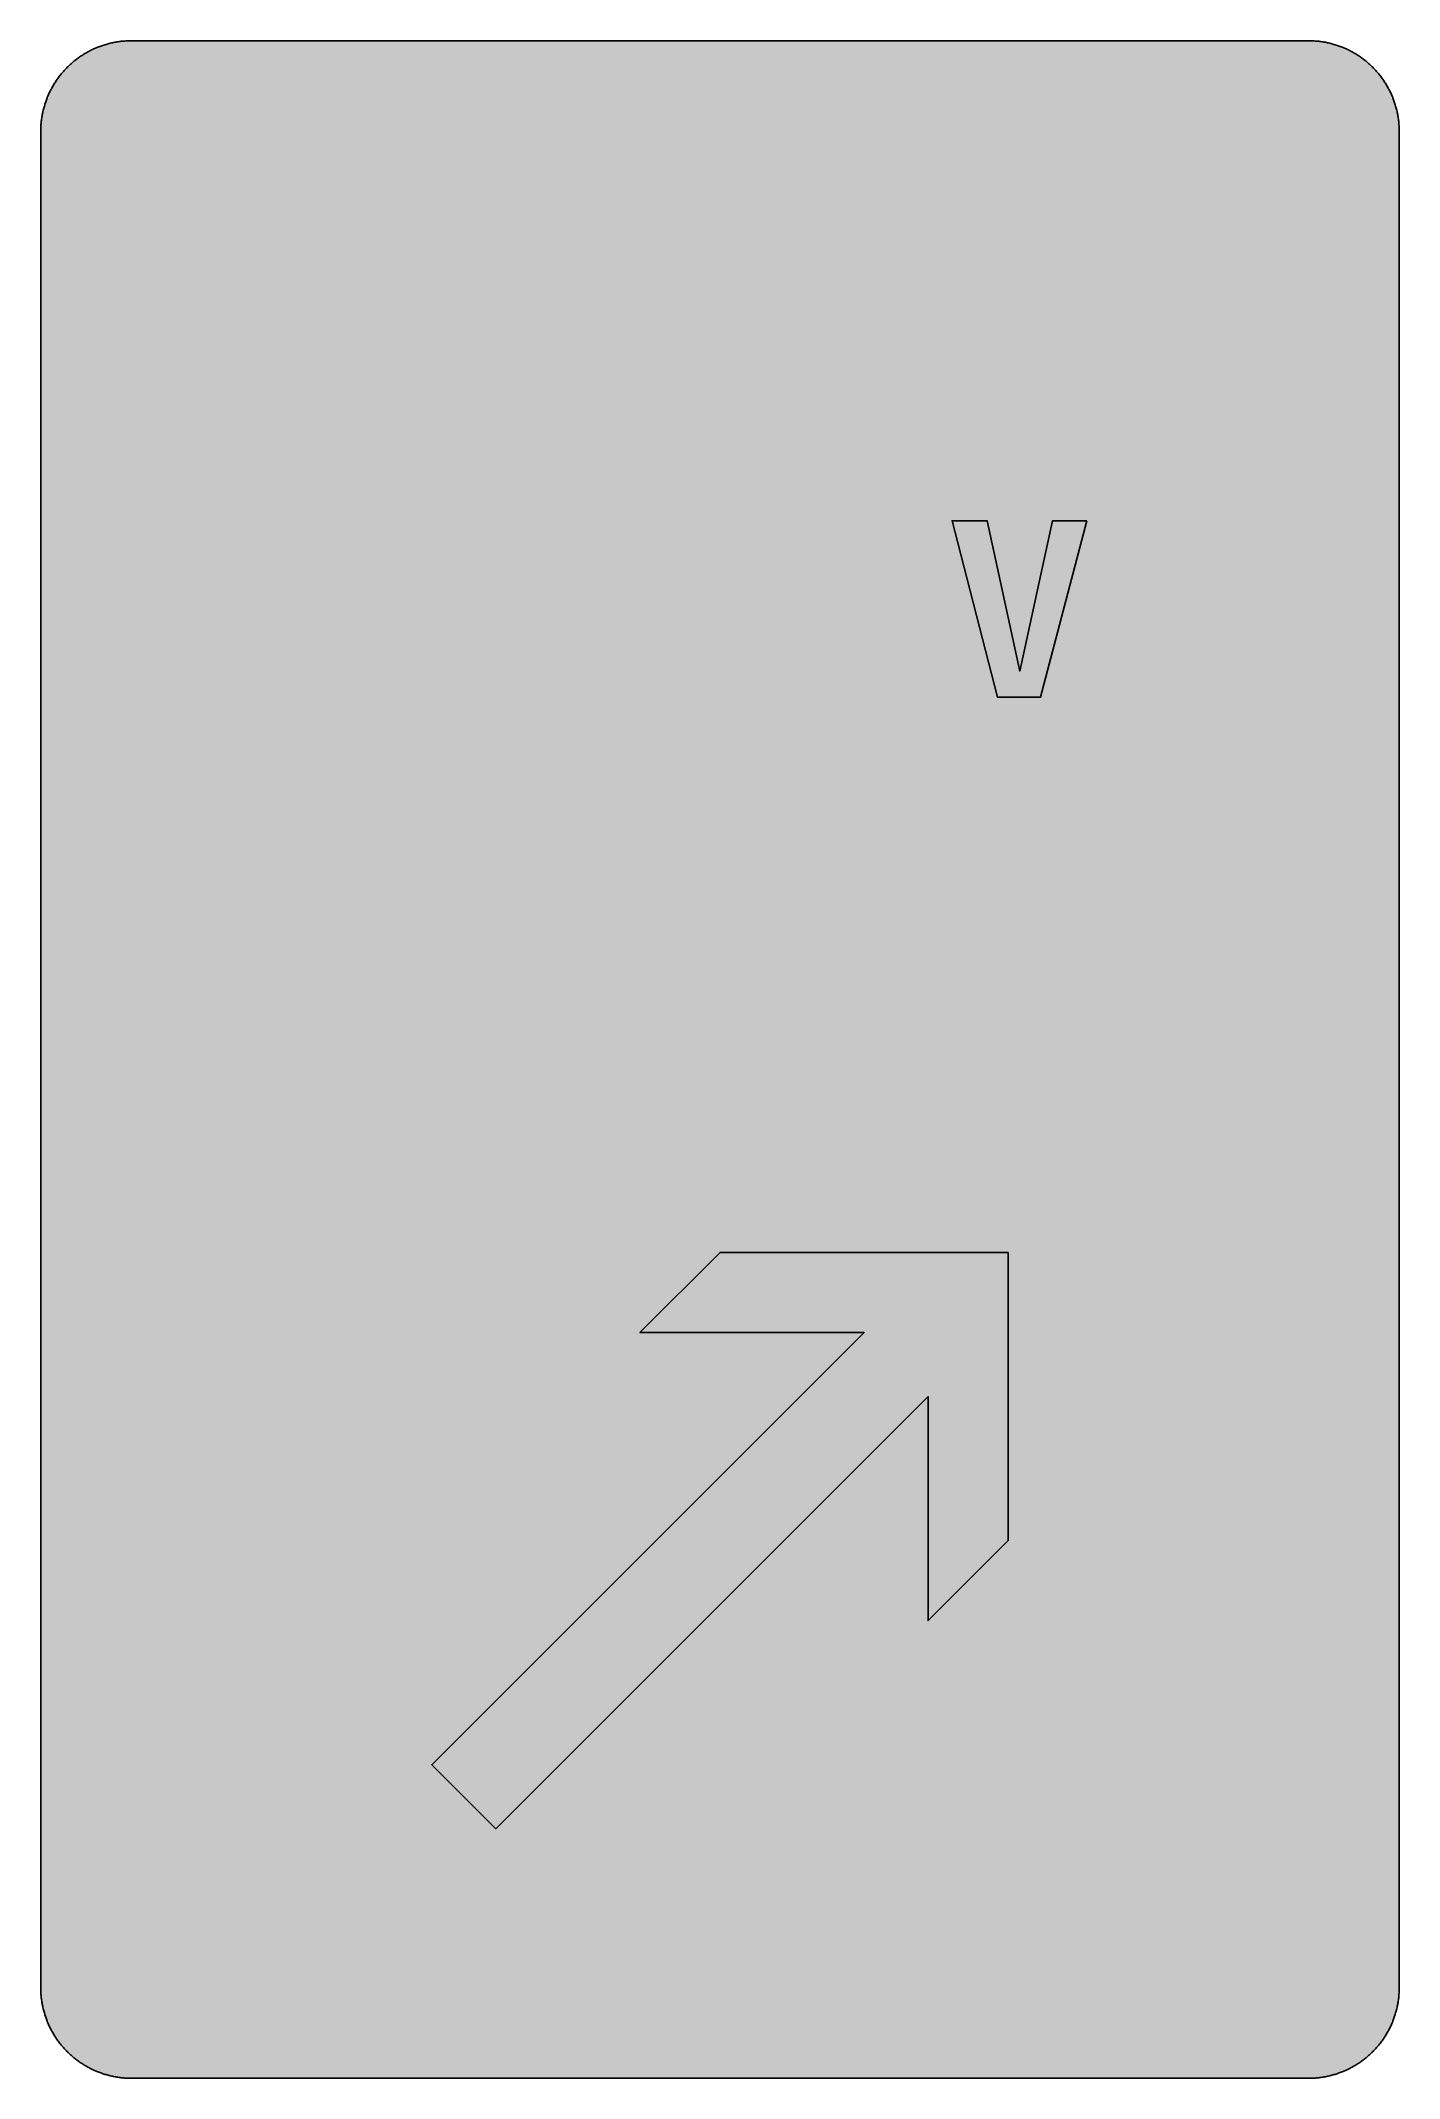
# Model space of a CAD drawing. Header units: millimetres. Extents: x 0 to 212, y 0 to 318.
import ezdxf

# ---------------------------------------------------------------- set-up
doc = ezdxf.new("R2010")
doc.units = ezdxf.units.MM

msp = doc.modelspace()

# ---------------------------------------------------------------- hatches: boundary and pattern name
for color, points in [(40, [(14.1633, 0.0536), (13.9878, 0.0533), (13.8125, 0.0559), (13.6373, 0.061), (13.462, 0.0686), (13.2893, 0.0787), (13.114, 0.0914), (12.9413, 0.1041), (12.7686, 0.1219), (12.5959, 0.1397), (12.4231, 0.16), (12.2504, 0.1829), (12.0777, 0.2057), (11.9075, 0.2337), (11.7373, 0.2616), (11.5672, 0.2921), (11.397, 0.3251), (11.2268, 0.3607), (11.0592, 0.3988), (10.8915, 0.4369), (10.7239, 0.4775), (10.5562, 0.5207), (10.3886, 0.5664), (10.2235, 0.6121), (10.0584, 0.6629), (9.8933, 0.7137), (9.7307, 0.7671), (9.5682, 0.8204), (9.4056, 0.8788), (9.2431, 0.9373), (9.083, 0.9982), (8.923, 1.0617), (8.763, 1.1252), (8.6055, 1.1938), (8.4455, 1.2624), (8.2906, 1.331), (8.1331, 1.4046), (7.9781, 1.4783), (7.8232, 1.5545), (7.6708, 1.6332), (7.5184, 1.7145), (7.366, 1.7958), (7.2161, 1.8796), (7.0663, 1.966), (6.919, 2.0523), (6.7716, 2.1438), (6.6243, 2.2352), (6.4795, 2.3266), (6.3348, 2.4232), (6.19, 2.5197), (6.0477, 2.6187), (5.908, 2.7178), (5.7683, 2.8194), (5.6286, 2.9235), (5.4915, 3.0302), (5.3543, 3.1369), (5.2197, 3.2461), (5.0851, 3.3579), (4.953, 3.4722), (4.8209, 3.5865), (4.6914, 3.7033), (4.5644, 3.8202), (4.4348, 3.9395), (4.3104, 4.0615), (4.1859, 4.1859), (4.0615, 4.3104), (3.9395, 4.4348), (3.8202, 4.5618), (3.7033, 4.6914), (3.5865, 4.8209), (3.4722, 4.953), (3.3579, 5.0851), (3.2487, 5.2197), (3.1369, 5.3543), (3.0302, 5.4915), (2.9235, 5.6286), (2.8194, 5.7683), (2.7178, 5.908), (2.6187, 6.0477), (2.5197, 6.19), (2.4232, 6.3348), (2.3266, 6.477), (2.2352, 6.6243), (2.1438, 6.7691), (2.0523, 6.9164), (1.966, 7.0663), (1.8796, 7.2161), (1.7958, 7.366), (1.7145, 7.5184), (1.6332, 7.6708), (1.5545, 7.8232), (1.4783, 7.9781), (1.4046, 8.1331), (1.331, 8.2906), (1.2598, 8.4455), (1.1913, 8.603), (1.1252, 8.763), (1.0592, 8.923), (0.9982, 9.083), (0.9373, 9.2431), (0.8763, 9.4056), (0.8204, 9.5682), (0.7645, 9.7307), (0.7112, 9.8933), (0.6604, 10.0584), (0.6121, 10.2235), (0.5639, 10.3911), (0.5207, 10.5562), (0.4775, 10.7239), (0.4343, 10.8915), (0.3962, 11.0592), (0.3607, 11.2268), (0.3251, 11.397), (0.2921, 11.5672), (0.2616, 11.7373), (0.2311, 11.9075), (0.2057, 12.0802), (0.1803, 12.2504), (0.1575, 12.4231), (0.1372, 12.5959), (0.1194, 12.7686), (0.1041, 12.9413), (0.0889, 13.1166), (0.0787, 13.2893), (0.0686, 13.4645), (0.061, 13.6373), (0.0559, 13.8125), (0.0508, 13.9878), (0.0508, 14.163), (0.0522, 303.4425), (0.0508, 303.6164), (0.0559, 303.7916), (0.061, 303.9669), (0.0686, 304.1396), (0.0787, 304.3149), (0.0889, 304.4876), (0.1041, 304.6628), (0.1194, 304.8356), (0.1372, 305.0083), (0.1575, 305.181), (0.1803, 305.3537), (0.2057, 305.5239), (0.2311, 305.6966), (0.2616, 305.8668), (0.2921, 306.037), (0.3251, 306.2072), (0.3607, 306.3748), (0.3962, 306.545), (0.4343, 306.7126), (0.4775, 306.8803), (0.5207, 307.0479), (0.5639, 307.213), (0.6121, 307.3781), (0.6604, 307.5432), (0.7112, 307.7083), (0.7645, 307.8734), (0.8204, 308.036), (0.8763, 308.1985), (0.9373, 308.3611), (0.9982, 308.5211), (1.0592, 308.6811), (1.1252, 308.8411), (1.1913, 308.9986), (1.2598, 309.1561), (1.331, 309.3136), (1.4046, 309.4685), (1.4783, 309.626), (1.5545, 309.7784), (1.6332, 309.9333), (1.7145, 310.0857), (1.7958, 310.2356), (1.8796, 310.388), (1.966, 310.5379), (2.0523, 310.6852), (2.1438, 310.8325), (2.2352, 310.9798), (2.3266, 311.1246), (2.4232, 311.2694), (2.5197, 311.4116), (2.6187, 311.5539), (2.7178, 311.6961), (2.8194, 311.8358), (2.9235, 311.9755), (3.0302, 312.1127), (3.1369, 312.2473), (3.2487, 312.3844), (3.3579, 312.5165), (3.4722, 312.6486), (3.5865, 312.7807), (3.7033, 312.9102), (3.8202, 313.0398), (3.9395, 313.1668), (4.0615, 313.2938), (4.1859, 313.4182), (4.3104, 313.5401), (4.4348, 313.6621), (4.5644, 313.784), (4.6914, 313.9008), (4.8209, 314.0177), (4.953, 314.132), (5.0851, 314.2437), (5.2197, 314.3555), (5.3543, 314.4647), (5.4915, 314.5739), (5.6286, 314.6781), (5.7683, 314.7822), (5.908, 314.8838), (6.0477, 314.9854), (6.19, 315.0845), (6.3348, 315.181), (6.4795, 315.275), (6.6243, 315.3689), (6.7716, 315.4604), (6.919, 315.5493), (7.0663, 315.6382), (7.2161, 315.7245), (7.366, 315.8084), (7.5184, 315.8896), (7.6708, 315.9709), (7.8232, 316.0471), (7.9781, 316.1233), (8.1331, 316.1995), (8.2906, 316.2706), (8.4455, 316.3418), (8.6055, 316.4103), (8.763, 316.4789), (8.923, 316.5424), (9.083, 316.6059), (9.2431, 316.6669), (9.4056, 316.7253), (9.5682, 316.7837), (9.7307, 316.8371), (9.8933, 316.8904), (10.0584, 316.9412), (10.2235, 316.992), (10.3886, 317.0377), (10.5562, 317.0834), (10.7239, 317.1266), (10.8915, 317.1673), (11.0592, 317.2079), (11.2268, 317.2435), (11.397, 317.279), (11.5672, 317.312), (11.7373, 317.3425), (11.9075, 317.3705), (12.0777, 317.3984), (12.2504, 317.4213), (12.4231, 317.4441), (12.5959, 317.4644), (12.7686, 317.4822), (12.9413, 317.5), (13.114, 317.5127), (13.2893, 317.5254), (13.462, 317.5356), (13.6373, 317.5432), (13.8125, 317.5483), (13.9878, 317.5508), (14.163, 317.5533), (197.6078, 317.5536), (197.7822, 317.5508), (197.9574, 317.5483), (198.1327, 317.5432), (198.3054, 317.5356), (198.4807, 317.5254), (198.6534, 317.5127), (198.8287, 317.5), (199.0014, 317.4822), (199.1741, 317.4644), (199.3468, 317.4441), (199.5195, 317.4213), (199.6897, 317.3984), (199.8624, 317.3705), (200.0326, 317.3425), (200.2028, 317.312), (200.373, 317.279), (200.5432, 317.2435), (200.7108, 317.2079), (200.8784, 317.1673), (201.0461, 317.1266), (201.2137, 317.0834), (201.3788, 317.0377), (201.5465, 316.992), (201.7116, 316.9412), (201.8767, 316.8904), (202.0392, 316.8371), (202.2018, 316.7837), (202.3643, 316.7253), (202.5269, 316.6669), (202.6869, 316.6059), (202.8469, 316.5424), (203.007, 316.4789), (203.167, 316.4103), (203.3245, 316.3418), (203.4794, 316.2706), (203.6369, 316.1995), (203.7918, 316.1233), (203.9468, 316.0471), (204.0992, 315.9709), (204.2516, 315.8896), (204.404, 315.8084), (204.5538, 315.7245), (204.7037, 315.6382), (204.8535, 315.5493), (205.0009, 315.4604), (205.1456, 315.3689), (205.293, 315.275), (205.4352, 315.181), (205.58, 315.0845), (205.7222, 314.9854), (205.8619, 314.8838), (206.0016, 314.7822), (206.1413, 314.6781), (206.2785, 314.5739), (206.4156, 314.4647), (206.5503, 314.3555), (206.6849, 314.2437), (206.817, 314.132), (206.949, 314.0177), (207.0786, 313.9008), (207.2081, 313.784), (207.3351, 313.6621), (207.4596, 313.5401), (207.584, 313.4182), (207.7085, 313.2938), (207.8304, 313.1668), (207.9498, 313.0398), (208.0666, 312.9102), (208.1835, 312.7807), (208.2978, 312.6486), (208.4121, 312.5165), (208.5238, 312.3844), (208.6331, 312.2473), (208.7397, 312.1127), (208.8464, 311.9755), (208.9506, 311.8358), (209.0522, 311.6961), (209.1512, 311.5539), (209.2503, 311.4116), (209.3468, 311.2694), (209.4433, 311.1246), (209.5348, 310.9798), (209.6262, 310.8325), (209.7176, 310.6852), (209.804, 310.5379), (209.8904, 310.388), (209.9742, 310.2356), (210.0555, 310.0857), (210.1367, 309.9333), (210.2155, 309.7784), (210.2917, 309.626), (210.3653, 309.4685), (210.439, 309.3136), (210.5076, 309.1561), (210.5762, 308.9986), (210.6447, 308.8411), (210.7082, 308.6811), (210.7717, 308.5211), (210.8327, 308.3611), (210.8911, 308.1985), (210.9495, 308.036), (211.0029, 307.8734), (211.0562, 307.7083), (211.107, 307.5432), (211.1578, 307.3781), (211.2035, 307.213), (211.2493, 307.0479), (211.2924, 306.8803), (211.3331, 306.7126), (211.3712, 306.545), (211.4093, 306.3748), (211.4448, 306.2072), (211.4779, 306.037), (211.5083, 305.8668), (211.5363, 305.6966), (211.5642, 305.5239), (211.5871, 305.3537), (211.6099, 305.181), (211.6303, 305.0083), (211.648, 304.8356), (211.6658, 304.6628), (211.6785, 304.4876), (211.6912, 304.3149), (211.7014, 304.1396), (211.709, 303.9669), (211.7141, 303.7916), (211.7166, 303.6164), (211.7166, 303.4411), (211.7189, 14.1647), (211.7166, 13.9878), (211.7141, 13.8125), (211.709, 13.6373), (211.7014, 13.4645), (211.6912, 13.2893), (211.6785, 13.1166), (211.6658, 12.9413), (211.648, 12.7686), (211.6303, 12.5959), (211.6099, 12.4231), (211.5871, 12.2504), (211.5642, 12.0802), (211.5363, 11.9075), (211.5083, 11.7373), (211.4779, 11.5672), (211.4448, 11.397), (211.4093, 11.2268), (211.3712, 11.0592), (211.3331, 10.8915), (211.2924, 10.7239), (211.2493, 10.5562), (211.2035, 10.3911), (211.1578, 10.2235), (211.107, 10.0584), (211.0562, 9.8933), (211.0029, 9.7307), (210.9495, 9.5682), (210.8911, 9.4056), (210.8327, 9.2431), (210.7717, 9.083), (210.7082, 8.923), (210.6447, 8.763), (210.5762, 8.603), (210.5076, 8.4455), (210.439, 8.2906), (210.3653, 8.1331), (210.2917, 7.9781), (210.2155, 7.8232), (210.1367, 7.6708), (210.0555, 7.5184), (209.9742, 7.366), (209.8904, 7.2161), (209.804, 7.0663), (209.7176, 6.9164), (209.6262, 6.7691), (209.5348, 6.6243), (209.4433, 6.477), (209.3468, 6.3348), (209.2503, 6.19), (209.1512, 6.0477), (209.0522, 5.908), (208.9506, 5.7683), (208.8464, 5.6286), (208.7397, 5.4915), (208.6331, 5.3543), (208.5238, 5.2197), (208.4121, 5.0851), (208.2978, 4.953), (208.1835, 4.8209), (208.0666, 4.6914), (207.9498, 4.5618), (207.8304, 4.4348), (207.7085, 4.3104), (207.584, 4.1859), (207.4596, 4.0615), (207.3351, 3.9395), (207.2081, 3.8202), (207.0786, 3.7033), (206.949, 3.5865), (206.817, 3.4722), (206.6849, 3.3579), (206.5503, 3.2461), (206.4156, 3.1369), (206.2785, 3.0302), (206.1413, 2.9235), (206.0016, 2.8194), (205.8619, 2.7178), (205.7222, 2.6187), (205.58, 2.5197), (205.4352, 2.4232), (205.293, 2.3266), (205.1456, 2.2352), (205.0009, 2.1438), (204.8535, 2.0523), (204.7037, 1.966), (204.5538, 1.8796), (204.404, 1.7958), (204.2516, 1.7145), (204.0992, 1.6332), (203.9468, 1.5545), (203.7918, 1.4783), (203.6369, 1.4046), (203.4794, 1.331), (203.3245, 1.2624), (203.167, 1.1938), (203.007, 1.1252), (202.8469, 1.0617), (202.6869, 0.9982), (202.5269, 0.9373), (202.3643, 0.8788), (202.2018, 0.8204), (202.0392, 0.7671), (201.8767, 0.7137), (201.7116, 0.6629), (201.5465, 0.6121), (201.3788, 0.5664), (201.2137, 0.5207), (201.0461, 0.4775), (200.8784, 0.4369), (200.7108, 0.3988), (200.5432, 0.3607), (200.373, 0.3251), (200.2028, 0.2921), (200.0326, 0.2616), (199.8624, 0.2337), (199.6897, 0.2057), (199.5195, 0.1829), (199.3468, 0.16), (199.1741, 0.1397), (199.0014, 0.1219), (198.8287, 0.1041), (198.6534, 0.0914), (198.4807, 0.0787), (198.3054, 0.0686), (198.1327, 0.061), (197.9574, 0.0559), (197.7822, 0.0533), (197.6069, 0.0533)]), (59, [(163.0634, 242.7633), (157.7178, 242.7633), (152.5845, 219.3212), (147.5052, 242.7633), (142.0551, 242.7633), (149.1449, 215.2481), (155.8135, 215.2481)]), (59, [(150.7878, 128.7388), (105.8855, 128.7388), (93.4131, 116.266), (128.3367, 116.266), (60.985, 48.9144), (70.9634, 38.9361), (138.315, 106.2877), (138.315, 71.3655), (150.7878, 83.8383)])]:
    msp.add_hatch(color=color).paths.add_polyline_path(points)
h = msp.add_hatch(color=59)
h.paths.add_polyline_path([(14.1633, 3.5814), (13.8887, 3.5839), (13.6169, 3.5941), (13.3477, 3.6119), (13.081, 3.6347), (12.8143, 3.6652), (12.5501, 3.7008), (12.2885, 3.7465), (12.0294, 3.7948), (11.7729, 3.8506), (11.5164, 3.9141), (11.2649, 3.9827), (11.016, 4.0564), (10.7671, 4.1351), (10.5232, 4.2215), (10.2819, 4.3129), (10.0432, 4.412), (9.8069, 4.5161), (9.5733, 4.6228), (9.3447, 4.7371), (9.1186, 4.8565), (8.8951, 4.9809), (8.6741, 5.113), (8.4582, 5.2476), (8.2448, 5.3873), (8.0366, 5.5321), (7.8308, 5.682), (7.6276, 5.8369), (7.4295, 5.9969), (7.2365, 6.1595), (7.046, 6.3297), (6.8605, 6.5024), (6.6777, 6.6802), (6.5024, 6.8605), (6.3271, 7.046), (6.1595, 7.2365), (5.9969, 7.432), (5.8369, 7.6302), (5.682, 7.8308), (5.5321, 8.0366), (5.3873, 8.2448), (5.2451, 8.4582), (5.1105, 8.6741), (4.9809, 8.8951), (4.8565, 9.1186), (4.7371, 9.3447), (4.6228, 9.5758), (4.5136, 9.8069), (4.4094, 10.0432), (4.3129, 10.2819), (4.2215, 10.5232), (4.1351, 10.7696), (4.0538, 11.016), (3.9802, 11.2649), (3.9116, 11.5189), (3.8506, 11.7729), (3.7948, 12.0294), (3.744, 12.2911), (3.7008, 12.5527), (3.6627, 12.8143), (3.6322, 13.081), (3.6093, 13.3502), (3.5916, 13.6195), (3.5814, 13.8913), (3.5789, 14.163), (3.58, 303.4425), (3.5814, 303.7154), (3.5916, 303.9847), (3.6093, 304.2564), (3.6322, 304.5231), (3.6627, 304.7898), (3.7008, 305.054), (3.744, 305.3156), (3.7948, 305.5747), (3.8506, 305.8312), (3.9116, 306.0852), (3.9802, 306.3392), (4.0538, 306.5882), (4.1351, 306.8345), (4.2215, 307.0809), (4.3129, 307.3222), (4.4094, 307.561), (4.5136, 307.7972), (4.6228, 308.0283), (4.7371, 308.2595), (4.8565, 308.4855), (4.9809, 308.7091), (5.1105, 308.9275), (5.2451, 309.1459), (5.3873, 309.3593), (5.5321, 309.5676), (5.682, 309.7733), (5.8369, 309.974), (5.9969, 310.1721), (6.1595, 310.3677), (6.3271, 310.5556), (6.5024, 310.7436), (6.6777, 310.9239), (6.8605, 311.1017), (7.046, 311.2745), (7.2365, 311.4446), (7.4295, 311.6072), (7.6276, 311.7672), (7.8308, 311.9222), (8.0366, 312.072), (8.2448, 312.2168), (8.4582, 312.3565), (8.6741, 312.4911), (8.8951, 312.6232), (9.1186, 312.7477), (9.3447, 312.867), (9.5733, 312.9813), (9.8069, 313.0906), (10.0432, 313.1922), (10.2819, 313.2912), (10.5232, 313.3827), (10.7671, 313.469), (11.016, 313.5478), (11.2649, 313.624), (11.5164, 313.6925), (11.7729, 313.7535), (12.0294, 313.8094), (12.2885, 313.8602), (12.5501, 313.9034), (12.8143, 313.9389), (13.081, 313.9694), (13.3477, 313.9948), (13.6169, 314.01), (13.8887, 314.0202), (14.163, 314.0253), (197.6078, 314.0258), (197.8787, 314.0202), (198.1505, 314.01), (198.4197, 313.9948), (198.689, 313.9694), (198.9557, 313.9389), (199.2173, 313.9034), (199.4789, 313.8602), (199.7405, 313.8094), (199.9971, 313.7535), (200.2511, 313.6925), (200.5051, 313.624), (200.754, 313.5478), (201.0004, 313.469), (201.2467, 313.3827), (201.488, 313.2912), (201.7268, 313.1922), (201.963, 313.0906), (202.1942, 312.9813), (202.4253, 312.867), (202.6514, 312.7477), (202.8749, 312.6232), (203.0959, 312.4911), (203.3118, 312.3565), (203.5251, 312.2168), (203.7334, 312.072), (203.9391, 311.9222), (204.1398, 311.7672), (204.3379, 311.6072), (204.5335, 311.4446), (204.724, 311.2745), (204.9094, 311.1017), (205.0898, 310.9239), (205.2676, 310.7436), (205.4403, 310.5556), (205.6105, 310.3677), (205.773, 310.1721), (205.933, 309.974), (206.088, 309.7733), (206.2378, 309.5676), (206.3826, 309.3593), (206.5223, 309.1459), (206.6569, 308.9275), (206.789, 308.7091), (206.9135, 308.4855), (207.0329, 308.2595), (207.1472, 308.0283), (207.2538, 307.7972), (207.358, 307.561), (207.457, 307.3222), (207.5485, 307.0809), (207.6348, 306.8345), (207.7136, 306.5882), (207.7872, 306.3392), (207.8558, 306.0852), (207.9193, 305.8312), (207.9752, 305.5747), (208.0235, 305.3156), (208.0692, 305.054), (208.1047, 304.7898), (208.1352, 304.5231), (208.1581, 304.2564), (208.1759, 303.9847), (208.186, 303.7154), (208.1911, 303.4411), (208.1911, 14.1647), (208.186, 13.8913), (208.1759, 13.6195), (208.1581, 13.3502), (208.1352, 13.081), (208.1047, 12.8143), (208.0692, 12.5527), (208.0235, 12.2911), (207.9752, 12.0294), (207.9193, 11.7729), (207.8558, 11.5189), (207.7872, 11.2649), (207.7136, 11.016), (207.6348, 10.7696), (207.5485, 10.5232), (207.457, 10.2819), (207.358, 10.0432), (207.2538, 9.8069), (207.1472, 9.5758), (207.0329, 9.3447), (206.9135, 9.1186), (206.789, 8.8951), (206.6569, 8.6741), (206.5223, 8.4582), (206.3826, 8.2448), (206.2378, 8.0366), (206.088, 7.8308), (205.933, 7.6302), (205.773, 7.432), (205.6105, 7.2365), (205.4403, 7.046), (205.2676, 6.8605), (205.0898, 6.6802), (204.9094, 6.5024), (204.724, 6.3297), (204.5335, 6.1595), (204.3379, 5.9969), (204.1398, 5.8369), (203.9391, 5.682), (203.7334, 5.5321), (203.5251, 5.3873), (203.3118, 5.2476), (203.0959, 5.113), (202.8749, 4.9809), (202.6514, 4.8565), (202.4253, 4.7371), (202.1942, 4.6228), (201.963, 4.5161), (201.7268, 4.412), (201.488, 4.3129), (201.2467, 4.2215), (201.0004, 4.1351), (200.754, 4.0564), (200.5051, 3.9827), (200.2511, 3.9141), (199.9971, 3.8506), (199.7405, 3.7948), (199.4789, 3.7465), (199.2173, 3.7008), (198.9557, 3.6652), (198.689, 3.6347), (198.4197, 3.6119), (198.1505, 3.5941), (197.8787, 3.5839), (197.6069, 3.5789)])
h.paths.add_polyline_path([(14.1633, 8.8731), (14.0259, 8.8748), (13.8887, 8.8798), (13.7541, 8.8875), (13.622, 8.9002), (13.4874, 8.9154), (13.3553, 8.9332), (13.2258, 8.9535), (13.0962, 8.9789), (12.9667, 9.0068), (12.8397, 9.0373), (12.7127, 9.0729), (12.5882, 9.1084), (12.4663, 9.1491), (12.3419, 9.1923), (12.2225, 9.238), (12.1031, 9.2888), (11.9837, 9.3396), (11.8694, 9.3929), (11.7526, 9.4513), (11.6408, 9.5098), (11.5291, 9.5733), (11.4198, 9.6368), (11.3106, 9.7053), (11.2039, 9.7765), (11.0998, 9.8476), (10.9957, 9.9238), (10.8966, 10), (10.7975, 10.0787), (10.6985, 10.1625), (10.6045, 10.2464), (10.5105, 10.3327), (10.4216, 10.4216), (10.3327, 10.5131), (10.2464, 10.6045), (10.16, 10.701), (10.0787, 10.7975), (10, 10.8966), (9.9212, 10.9982), (9.8476, 11.0998), (9.7739, 11.2039), (9.7053, 11.3106), (9.6368, 11.4198), (9.5707, 11.5291), (9.5098, 11.6408), (9.4488, 11.7551), (9.3929, 11.8694), (9.337, 11.9863), (9.2862, 12.1031), (9.238, 12.2225), (9.1923, 12.3444), (9.1491, 12.4663), (9.1084, 12.5908), (9.0703, 12.7152), (9.0373, 12.8397), (9.0068, 12.9692), (8.9789, 13.0962), (8.9535, 13.2258), (8.9306, 13.3579), (8.9129, 13.4899), (8.8976, 13.622), (8.8849, 13.7566), (8.8773, 13.8913), (8.8722, 14.0259), (8.8697, 14.163), (8.8717, 303.4425), (8.8722, 303.5783), (8.8773, 303.7129), (8.8849, 303.8475), (8.8976, 303.9821), (8.9129, 304.1142), (8.9306, 304.2463), (8.9535, 304.3784), (8.9789, 304.5079), (9.0068, 304.6349), (9.0373, 304.7644), (9.0703, 304.8889), (9.1084, 305.0134), (9.1491, 305.1378), (9.1923, 305.2597), (9.238, 305.3817), (9.2862, 305.501), (9.337, 305.6179), (9.3929, 305.7347), (9.4488, 305.849), (9.5098, 305.9633), (9.5707, 306.0751), (9.6368, 306.1843), (9.7053, 306.2935), (9.7739, 306.4002), (9.8476, 306.5043), (9.9212, 306.6059), (10, 306.7075), (10.0787, 306.8066), (10.16, 306.9031), (10.2464, 306.9996), (10.3327, 307.0911), (10.4216, 307.1825), (10.5105, 307.2714), (10.6045, 307.3578), (10.6985, 307.4416), (10.7975, 307.5254), (10.8966, 307.6042), (10.9957, 307.6804), (11.0998, 307.7566), (11.2039, 307.8277), (11.3106, 307.8988), (11.4198, 307.9674), (11.5291, 308.0309), (11.6408, 308.0944), (11.7526, 308.1528), (11.8694, 308.2112), (11.9837, 308.2646), (12.1031, 308.3179), (12.2225, 308.3662), (12.3419, 308.4119), (12.4663, 308.4551), (12.5882, 308.4957), (12.7127, 308.5313), (12.8397, 308.5668), (12.9667, 308.5973), (13.0962, 308.6252), (13.2258, 308.6506), (13.3553, 308.671), (13.4874, 308.6913), (13.622, 308.7065), (13.7541, 308.7167), (13.8887, 308.7268), (14.0259, 308.7319), (14.163, 308.7319), (197.6078, 308.7342), (197.7441, 308.7319), (197.8787, 308.7268), (198.0133, 308.7167), (198.1479, 308.7065), (198.28, 308.6913), (198.4121, 308.671), (198.5442, 308.6506), (198.6737, 308.6252), (198.8007, 308.5973), (198.9303, 308.5668), (199.0547, 308.5313), (199.1792, 308.4957), (199.3036, 308.4551), (199.4256, 308.4119), (199.5475, 308.3662), (199.6669, 308.3179), (199.7837, 308.2646), (199.9005, 308.2112), (200.0148, 308.1528), (200.1291, 308.0944), (200.2409, 308.0309), (200.3501, 307.9674), (200.4593, 307.8988), (200.566, 307.8277), (200.6702, 307.7566), (200.7718, 307.6804), (200.8734, 307.6042), (200.9724, 307.5254), (201.0689, 307.4416), (201.1655, 307.3578), (201.2569, 307.2714), (201.3483, 307.1825), (201.4372, 307.0911), (201.5236, 306.9996), (201.6074, 306.9031), (201.6912, 306.8066), (201.77, 306.7075), (201.8462, 306.6059), (201.9224, 306.5043), (201.9935, 306.4002), (202.0646, 306.2935), (202.1332, 306.1843), (202.1967, 306.0751), (202.2602, 305.9633), (202.3186, 305.849), (202.377, 305.7347), (202.4304, 305.6179), (202.4812, 305.501), (202.532, 305.3817), (202.5777, 305.2597), (202.6209, 305.1378), (202.6615, 305.0134), (202.6971, 304.8889), (202.7326, 304.7644), (202.7631, 304.6349), (202.7911, 304.5079), (202.8165, 304.3784), (202.8368, 304.2463), (202.8546, 304.1142), (202.8698, 303.9821), (202.8825, 303.8475), (202.8901, 303.7129), (202.8952, 303.5783), (202.8977, 303.4411), (202.8994, 14.1647), (202.8952, 14.0259), (202.8901, 13.8913), (202.8825, 13.7566), (202.8698, 13.622), (202.8546, 13.4899), (202.8368, 13.3579), (202.8165, 13.2258), (202.7911, 13.0962), (202.7631, 12.9692), (202.7326, 12.8397), (202.6971, 12.7152), (202.6615, 12.5908), (202.6209, 12.4663), (202.5777, 12.3444), (202.532, 12.2225), (202.4812, 12.1031), (202.4304, 11.9863), (202.377, 11.8694), (202.3186, 11.7551), (202.2602, 11.6408), (202.1967, 11.5291), (202.1332, 11.4198), (202.0646, 11.3106), (201.9935, 11.2039), (201.9224, 11.0998), (201.8462, 10.9982), (201.77, 10.8966), (201.6912, 10.7975), (201.6074, 10.701), (201.5236, 10.6045), (201.4372, 10.5131), (201.3483, 10.4216), (201.2569, 10.3327), (201.1655, 10.2464), (201.0689, 10.1625), (200.9724, 10.0787), (200.8734, 10), (200.7718, 9.9238), (200.6702, 9.8476), (200.566, 9.7765), (200.4593, 9.7053), (200.3501, 9.6368), (200.2409, 9.5733), (200.1291, 9.5098), (200.0148, 9.4513), (199.9005, 9.3929), (199.7837, 9.3396), (199.6669, 9.2888), (199.5475, 9.238), (199.4256, 9.1923), (199.3036, 9.1491), (199.1792, 9.1084), (199.0547, 9.0729), (198.9303, 9.0373), (198.8007, 9.0068), (198.6737, 8.9789), (198.5442, 8.9535), (198.4121, 8.9332), (198.28, 8.9154), (198.1479, 8.9002), (198.0133, 8.8875), (197.8787, 8.8798), (197.7441, 8.8748), (197.6069, 8.8722)], flags=16)
h = msp.add_hatch(color=59)
h.paths.add_polyline_path([(90.9366, 237.8946), (90.9366, 242.7633), (75.3801, 242.7633), (75.3801, 238.2654), (85.3803, 238.2654), (74.5324, 219.6398), (74.5324, 215.2481), (90.5676, 215.2481), (90.5676, 219.746), (80.1426, 219.746)])
h.paths.add_polyline_path([(85.6449, 247.3671), (91.2551, 254.405), (86.5449, 254.405), (83.3176, 251.3358), (80.0887, 254.405), (75.3801, 254.405), (80.9886, 247.3671)], flags=16)
h = msp.add_hatch(color=59)
h.paths.add_polyline_path([(114.4323, 215.2481), (114.4323, 234.6149), (114.4295, 234.8941), (114.4245, 235.1684), (114.4143, 235.4402), (114.4016, 235.7044), (114.3864, 235.966), (114.366, 236.2225), (114.3432, 236.4715), (114.3152, 236.7178), (114.2848, 236.9591), (114.2492, 237.1954), (114.2136, 237.4265), (114.1705, 237.6551), (114.1273, 237.8761), (114.079, 238.0945), (114.0257, 238.3053), (113.9698, 238.5136), (113.9114, 238.7168), (113.8479, 238.9149), (113.7818, 239.1105), (113.7133, 239.2985), (113.6396, 239.4839), (113.5634, 239.6642), (113.4847, 239.8395), (113.4008, 240.0097), (113.3145, 240.1773), (113.223, 240.3373), (113.1316, 240.4948), (113.0325, 240.6472), (112.9335, 240.7971), (112.8293, 240.9393), (112.7227, 241.079), (112.6109, 241.2136), (112.4966, 241.3457), (112.3798, 241.4702), (112.2604, 241.5921), (112.1359, 241.7089), (112.0089, 241.8232), (111.8768, 241.9325), (111.7448, 242.0366), (111.6076, 242.1357), (111.4654, 242.2322), (111.3231, 242.3236), (111.1758, 242.41), (111.0234, 242.4938), (110.871, 242.5725), (110.7135, 242.6462), (110.5535, 242.7173), (110.3909, 242.7834), (110.2233, 242.8469), (110.0531, 242.9027), (109.8804, 242.9586), (109.7026, 243.0069), (109.5248, 243.0526), (109.3419, 243.0958), (109.1565, 243.1313), (108.966, 243.1669), (108.773, 243.1948), (108.5774, 243.2202), (108.3793, 243.2431), (108.1786, 243.2609), (107.9729, 243.2736), (107.7646, 243.2837), (107.5538, 243.2888), (107.3404, 243.2914), (107.221, 243.2914), (107.1016, 243.2888), (106.9823, 243.2837), (106.8654, 243.2787), (106.7486, 243.271), (106.6292, 243.2609), (106.5124, 243.2507), (106.3955, 243.238), (106.2787, 243.2253), (106.1644, 243.2075), (106.0475, 243.1923), (105.9332, 243.172), (105.8164, 243.1517), (105.7021, 243.1288), (105.5878, 243.1034), (105.476, 243.078), (105.3617, 243.0501), (105.25, 243.0196), (105.1382, 242.9891), (105.0265, 242.9561), (104.9147, 242.9205), (104.8055, 242.885), (104.6937, 242.8469), (104.5845, 242.8062), (104.4778, 242.763), (104.3686, 242.7199), (104.2619, 242.6741), (104.1552, 242.6259), (104.0486, 242.5776), (103.9444, 242.5268), (103.8377, 242.4735), (103.7361, 242.4176), (103.632, 242.3617), (103.5304, 242.3033), (103.4288, 242.2423), (103.3272, 242.1814), (103.2256, 242.1153), (103.1265, 242.0493), (103.03, 241.9807), (102.931, 241.9121), (102.8344, 241.841), (102.7379, 241.7674), (102.6439, 241.6912), (102.55, 241.6124), (102.456, 241.5337), (102.3645, 241.4524), (102.2731, 241.3686), (102.1842, 241.2822), (102.0953, 241.1959), (102.0064, 241.1044), (101.9175, 241.013), (101.8337, 240.9215), (101.7473, 240.825), (101.6635, 240.7285), (101.5797, 240.6294), (101.4984, 240.5278), (101.4171, 240.4237), (101.3384, 240.317), (101.2596, 240.2103), (101.1834, 240.1011), (101.1072, 239.9894), (101.031, 239.8751), (100.9574, 239.7582), (100.8863, 239.6414), (100.0386, 242.7633), (96.4406, 242.7633), (96.4406, 215.2481), (101.6261, 215.2481), (101.6261, 233.3967), (101.6279, 233.5936), (101.633, 233.7892), (101.6406, 233.9797), (101.6533, 234.1651), (101.6711, 234.348), (101.6889, 234.5258), (101.7118, 234.7011), (101.7372, 234.8713), (101.7676, 235.0389), (101.7981, 235.2015), (101.8337, 235.3589), (101.8718, 235.5139), (101.915, 235.6663), (101.9581, 235.8136), (102.0039, 235.9584), (102.0547, 236.0981), (102.1055, 236.2327), (102.1613, 236.3673), (102.2172, 236.4943), (102.2756, 236.6213), (102.3391, 236.7432), (102.4026, 236.8601), (102.4687, 236.9769), (102.5373, 237.0887), (102.6084, 237.1954), (102.6795, 237.302), (102.7557, 237.4036), (102.8319, 237.5002), (102.9081, 237.5967), (102.9894, 237.6881), (103.0707, 237.777), (103.1519, 237.8608), (103.2383, 237.9421), (103.3221, 238.0234), (103.411, 238.0971), (103.4999, 238.1707), (103.5888, 238.2418), (103.6803, 238.3079), (103.7717, 238.3714), (103.8657, 238.4323), (103.9597, 238.4908), (104.0536, 238.5466), (104.1502, 238.6), (104.2467, 238.6482), (104.3432, 238.6965), (104.4423, 238.7397), (104.5388, 238.7829), (104.6378, 238.821), (104.7369, 238.8565), (104.8385, 238.8921), (104.9376, 238.9226), (105.0366, 238.9505), (105.1382, 238.9784), (105.2373, 239.0013), (105.3389, 239.0216), (105.4379, 239.0419), (105.5395, 239.0572), (105.6386, 239.0724), (105.7377, 239.0851), (105.8367, 239.0953), (105.9358, 239.1029), (106.0348, 239.108), (106.1314, 239.1105), (106.2279, 239.1105), (106.3117, 239.1105), (106.3955, 239.108), (106.4793, 239.1054), (106.5606, 239.0978), (106.6394, 239.0902), (106.7181, 239.0826), (106.7968, 239.0724), (106.8756, 239.0597), (106.9518, 239.0445), (107.028, 239.0267), (107.1016, 239.0089), (107.1753, 238.9886), (107.249, 238.9683), (107.3201, 238.9429), (107.3912, 238.9175), (107.4598, 238.887), (107.5284, 238.8565), (107.5944, 238.826), (107.6604, 238.7905), (107.7265, 238.7524), (107.79, 238.7143), (107.8535, 238.6711), (107.9144, 238.6279), (107.9754, 238.5822), (108.0338, 238.5314), (108.0922, 238.4806), (108.1481, 238.4273), (108.204, 238.3714), (108.2573, 238.313), (108.3107, 238.2495), (108.3615, 238.186), (108.4123, 238.1199), (108.4605, 238.0488), (108.5088, 237.9777), (108.5545, 237.9015), (108.6002, 237.8253), (108.6434, 237.744), (108.6866, 237.6602), (108.7272, 237.5738), (108.7653, 237.4849), (108.8034, 237.3909), (108.839, 237.2944), (108.8746, 237.1979), (108.9076, 237.0938), (108.9406, 236.9896), (108.9711, 236.8829), (108.999, 236.7712), (109.027, 236.6569), (109.0524, 236.5375), (109.0778, 236.4156), (109.1006, 236.2911), (109.1209, 236.1641), (109.1413, 236.032), (109.159, 235.8974), (109.1743, 235.7603), (109.1895, 235.618), (109.2022, 235.4707), (109.2149, 235.3234), (109.2225, 235.1684), (109.2327, 235.0135), (109.2378, 234.8535), (109.2429, 234.6884), (109.2454, 234.5207), (109.2454, 234.348), (109.2468, 215.2481)])
h.paths.add_polyline_path([(108.2947, 247.3671), (113.9031, 254.405), (109.1928, 254.405), (105.9656, 251.3358), (102.7384, 254.405), (98.0281, 254.405), (103.6366, 247.3671)], flags=16)
h = msp.add_hatch(color=59)
edge = h.paths.add_edge_path()
edge.add_line((46.3822, 241.5462), (46.3779, 241.9045))
edge.add_line((46.3779, 241.9045), (46.3702, 242.255))
edge.add_line((46.3702, 242.255), (46.355, 242.6005))
edge.add_line((46.355, 242.6005), (46.3372, 242.9383))
edge.add_line((46.3372, 242.9383), (46.3118, 243.271))
edge.add_line((46.3118, 243.271), (46.2813, 243.5962))
edge.add_line((46.2813, 243.5962), (46.2458, 243.9137))
edge.add_line((46.2458, 243.9137), (46.2026, 244.2235))
edge.add_line((46.2026, 244.2235), (46.1569, 244.5283))
edge.add_line((46.1569, 244.5283), (46.1035, 244.8281))
edge.add_line((46.1035, 244.8281), (46.0451, 245.1202))
edge.add_line((46.0451, 245.1202), (45.9816, 245.4046))
edge.add_line((45.9816, 245.4046), (45.913, 245.684))
edge.add_line((45.913, 245.684), (45.8368, 245.9558))
edge.add_line((45.8368, 245.9558), (45.7581, 246.2225))
edge.add_line((45.7581, 246.2225), (45.6717, 246.4816))
edge.add_line((45.6717, 246.4816), (45.5803, 246.7356))
edge.add_line((45.5803, 246.7356), (45.4838, 246.9845))
edge.add_line((45.4838, 246.9845), (45.3822, 247.2258))
edge.add_line((45.3822, 247.2258), (45.2755, 247.4595))
edge.add_line((45.2755, 247.4595), (45.1637, 247.6881))
edge.add_line((45.1637, 247.6881), (45.0444, 247.9116))
edge.add_line((45.0444, 247.9116), (44.9224, 248.1275))
edge.add_line((44.9224, 248.1275), (44.7929, 248.3383))
edge.add_line((44.7929, 248.3383), (44.6583, 248.5441))
edge.add_line((44.6583, 248.5441), (44.5186, 248.7422))
edge.add_line((44.5186, 248.7422), (44.3738, 248.9352))
edge.add_line((44.3738, 248.9352), (44.2239, 249.1232))
edge.add_line((44.2239, 249.1232), (44.069, 249.3035))
edge.add_line((44.069, 249.3035), (43.9064, 249.4788))
edge.add_line((43.9064, 249.4788), (43.7413, 249.649))
edge.add_line((43.7413, 249.649), (43.5686, 249.8141))
edge.add_line((43.5686, 249.8141), (43.3934, 249.9716))
edge.add_line((43.3934, 249.9716), (43.2105, 250.124))
edge.add_line((43.2105, 250.124), (43.0225, 250.2713))
edge.add_line((43.0225, 250.2713), (42.8295, 250.4135))
edge.add_line((42.8295, 250.4135), (42.6314, 250.5481))
edge.add_line((42.6314, 250.5481), (42.4282, 250.6802))
edge.add_line((42.4282, 250.6802), (42.2199, 250.8047))
edge.add_line((42.2199, 250.8047), (42.0065, 250.9241))
edge.add_line((42.0065, 250.9241), (41.7881, 251.0409))
edge.add_line((41.7881, 251.0409), (41.562, 251.1501))
edge.add_line((41.562, 251.1501), (41.3334, 251.2517))
edge.add_line((41.3334, 251.2517), (41.0972, 251.3508))
edge.add_line((41.0972, 251.3508), (40.8584, 251.4448))
edge.add_line((40.8584, 251.4448), (40.6121, 251.5337))
edge.add_line((40.6121, 251.5337), (40.3631, 251.6175))
edge.add_line((40.3631, 251.6175), (40.1066, 251.6962))
edge.add_line((40.1066, 251.6962), (39.8475, 251.7673))
edge.add_line((39.8475, 251.7673), (39.5808, 251.8359))
edge.add_line((39.5808, 251.8359), (39.309, 251.8994))
edge.add_line((39.309, 251.8994), (39.0347, 251.9578))
edge.add_line((39.0347, 251.9578), (38.7528, 252.0112))
edge.add_line((38.7528, 252.0112), (38.4658, 252.0594))
edge.add_line((38.4658, 252.0594), (38.1737, 252.1026))
edge.add_line((38.1737, 252.1026), (37.8765, 252.1433))
edge.add_line((37.8765, 252.1433), (37.5768, 252.1763))
edge.add_line((37.5768, 252.1763), (37.2694, 252.2068))
edge.add_line((37.2694, 252.2068), (36.957, 252.2322))
edge.add_line((36.957, 252.2322), (36.6395, 252.2525))
edge.add_line((36.6395, 252.2525), (36.3169, 252.2677))
edge.add_line((36.3169, 252.2677), (35.9893, 252.2779))
edge.add_line((35.9893, 252.2779), (35.6591, 252.2855))
edge.add_line((35.6591, 252.2855), (35.3212, 252.288))
edge.add_line((35.3212, 252.288), (27.649, 252.2883))
edge.add_line((27.649, 252.2883), (27.649, 215.2481))
edge.add_line((27.649, 215.2481), (33.153, 215.2481))
edge.add_line((33.153, 215.2481), (33.153, 230.2231))
edge.add_line((33.153, 230.2231), (35.7449, 230.2231))
edge.add_line((35.7449, 230.2231), (42.1488, 215.2481))
edge.add_line((42.1488, 215.2481), (48.0219, 215.2481))
edge.add_line((48.0219, 215.2481), (40.9303, 231.2275))
edge.add_line((40.9303, 231.2275), (41.0667, 231.2975))
edge.add_line((41.0667, 231.2975), (41.2064, 231.3711))
edge.add_line((41.2064, 231.3711), (41.3436, 231.4448))
edge.add_line((41.3436, 231.4448), (41.4782, 231.5235))
edge.add_line((41.4782, 231.5235), (41.6154, 231.6048))
edge.add_line((41.6154, 231.6048), (41.7474, 231.6886))
edge.add_line((41.7474, 231.6886), (41.8821, 231.775))
edge.add_line((41.8821, 231.775), (42.0141, 231.8639))
edge.add_line((42.0141, 231.8639), (42.1462, 231.9553))
edge.add_line((42.1462, 231.9553), (42.2758, 232.0493))
edge.add_line((42.2758, 232.0493), (42.4053, 232.1458))
edge.add_line((42.4053, 232.1458), (42.5323, 232.2449))
edge.add_line((42.5323, 232.2449), (42.6593, 232.3465))
edge.add_line((42.6593, 232.3465), (42.7838, 232.4506))
edge.add_line((42.7838, 232.4506), (42.9082, 232.5573))
edge.add_line((42.9082, 232.5573), (43.0327, 232.6691))
edge.add_line((43.0327, 232.6691), (43.1521, 232.7808))
edge.add_line((43.1521, 232.7808), (43.2714, 232.8977))
edge.add_line((43.2714, 232.8977), (43.3908, 233.0145))
edge.add_line((43.3908, 233.0145), (43.5077, 233.1364))
edge.add_line((43.5077, 233.1364), (43.622, 233.2609))
edge.add_line((43.622, 233.2609), (43.7363, 233.3879))
edge.add_line((43.7363, 233.3879), (43.848, 233.5174))
edge.add_line((43.848, 233.5174), (43.9572, 233.6495))
edge.add_line((43.9572, 233.6495), (44.0639, 233.7867))
edge.add_line((44.0639, 233.7867), (44.1706, 233.9238))
edge.add_line((44.1706, 233.9238), (44.2747, 234.0661))
edge.add_line((44.2747, 234.0661), (44.3763, 234.2109))
edge.add_line((44.3763, 234.2109), (44.4779, 234.3582))
edge.add_line((44.4779, 234.3582), (44.577, 234.508))
edge.add_line((44.577, 234.508), (44.6735, 234.663))
edge.add_line((44.6735, 234.663), (44.7675, 234.8179))
edge.add_line((44.7675, 234.8179), (44.8589, 234.9779))
edge.add_line((44.8589, 234.9779), (44.9478, 235.1405))
edge.add_line((44.9478, 235.1405), (45.0367, 235.3056))
edge.add_line((45.0367, 235.3056), (45.1206, 235.4758))
edge.add_line((45.1206, 235.4758), (45.2044, 235.6485))
edge.add_line((45.2044, 235.6485), (45.2831, 235.8238))
edge.add_line((45.2831, 235.8238), (45.3619, 236.0016))
edge.add_line((45.3619, 236.0016), (45.4381, 236.1819))
edge.add_line((45.4381, 236.1819), (45.5092, 236.3673))
edge.add_line((45.5092, 236.3673), (45.5803, 236.5553))
edge.add_line((45.5803, 236.5553), (45.6489, 236.7458))
edge.add_line((45.6489, 236.7458), (45.7124, 236.9414))
edge.add_line((45.7124, 236.9414), (45.7759, 237.1395))
edge.add_line((45.7759, 237.1395), (45.8343, 237.3401))
edge.add_line((45.8343, 237.3401), (45.8927, 237.5459))
edge.add_line((45.8927, 237.5459), (45.9461, 237.7516))
edge.add_line((45.9461, 237.7516), (45.9969, 237.9624))
edge.add_line((45.9969, 237.9624), (46.0451, 238.1783))
edge.add_line((46.0451, 238.1783), (46.0908, 238.3968))
edge.add_line((46.0908, 238.3968), (46.1315, 238.6178))
edge.add_line((46.1315, 238.6178), (46.1696, 238.8413))
edge.add_line((46.1696, 238.8413), (46.2051, 239.0699))
edge.add_line((46.2051, 239.0699), (46.2382, 239.301))
edge.add_line((46.2382, 239.301), (46.2686, 239.5372))
edge.add_line((46.2686, 239.5372), (46.294, 239.776))
edge.add_line((46.294, 239.776), (46.3169, 240.0173))
edge.add_line((46.3169, 240.0173), (46.3372, 240.2637))
edge.add_line((46.3372, 240.2637), (46.3525, 240.5126))
edge.add_line((46.3525, 240.5126), (46.3652, 240.7641))
edge.add_line((46.3652, 240.7641), (46.3728, 241.0206))
edge.add_line((46.3728, 241.0206), (46.3779, 241.2822))
edge.add_line((46.3779, 241.2822), (46.3804, 241.5438))
edge = h.paths.add_edge_path(flags=16)
edge.add_line((40.7719, 241.5462), (40.7695, 241.2746))
edge.add_line((40.7695, 241.2746), (40.7645, 241.013))
edge.add_line((40.7645, 241.013), (40.7568, 240.7564))
edge.add_line((40.7568, 240.7564), (40.7467, 240.5075))
edge.add_line((40.7467, 240.5075), (40.7314, 240.2637))
edge.add_line((40.7314, 240.2637), (40.7162, 240.0275))
edge.add_line((40.7162, 240.0275), (40.6959, 239.7963))
edge.add_line((40.6959, 239.7963), (40.673, 239.5703))
edge.add_line((40.673, 239.5703), (40.6502, 239.3518))
edge.add_line((40.6502, 239.3518), (40.6197, 239.141))
edge.add_line((40.6197, 239.141), (40.5892, 238.9353))
edge.add_line((40.5892, 238.9353), (40.5562, 238.7346))
edge.add_line((40.5562, 238.7346), (40.5206, 238.539))
edge.add_line((40.5206, 238.539), (40.48, 238.3511))
edge.add_line((40.48, 238.3511), (40.4393, 238.1682))
edge.add_line((40.4393, 238.1682), (40.3962, 237.9904))
edge.add_line((40.3962, 237.9904), (40.3479, 237.8177))
edge.add_line((40.3479, 237.8177), (40.2996, 237.65))
edge.add_line((40.2996, 237.65), (40.2463, 237.49))
edge.add_line((40.2463, 237.49), (40.193, 237.3325))
edge.add_line((40.193, 237.3325), (40.1345, 237.1827))
edge.add_line((40.1345, 237.1827), (40.0761, 237.0379))
edge.add_line((40.0761, 237.0379), (40.0152, 236.8956))
edge.add_line((40.0152, 236.8956), (39.9491, 236.761))
edge.add_line((39.9491, 236.761), (39.8831, 236.6289))
edge.add_line((39.8831, 236.6289), (39.8145, 236.5045))
edge.add_line((39.8145, 236.5045), (39.7434, 236.3826))
edge.add_line((39.7434, 236.3826), (39.6697, 236.2657))
edge.add_line((39.6697, 236.2657), (39.5961, 236.154))
edge.add_line((39.5961, 236.154), (39.5173, 236.0447))
edge.add_line((39.5173, 236.0447), (39.4386, 235.9431))
edge.add_line((39.4386, 235.9431), (39.3548, 235.8441))
edge.add_line((39.3548, 235.8441), (39.2709, 235.7476))
edge.add_line((39.2709, 235.7476), (39.1846, 235.6587))
edge.add_line((39.1846, 235.6587), (39.0957, 235.5723))
edge.add_line((39.0957, 235.5723), (39.0068, 235.4885))
edge.add_line((39.0068, 235.4885), (38.9153, 235.4123))
edge.add_line((38.9153, 235.4123), (38.8214, 235.3361))
edge.add_line((38.8214, 235.3361), (38.7248, 235.2675))
edge.add_line((38.7248, 235.2675), (38.6258, 235.1989))
edge.add_line((38.6258, 235.1989), (38.5267, 235.1354))
edge.add_line((38.5267, 235.1354), (38.4251, 235.077))
edge.add_line((38.4251, 235.077), (38.321, 235.0211))
edge.add_line((38.321, 235.0211), (38.2168, 234.9678))
edge.add_line((38.2168, 234.9678), (38.1102, 234.917))
edge.add_line((38.1102, 234.917), (38.0009, 234.8713))
edge.add_line((38.0009, 234.8713), (37.8917, 234.8281))
edge.add_line((37.8917, 234.8281), (37.78, 234.7874))
edge.add_line((37.78, 234.7874), (37.6657, 234.7519))
edge.add_line((37.6657, 234.7519), (37.5514, 234.7163))
edge.add_line((37.5514, 234.7163), (37.4345, 234.6858))
edge.add_line((37.4345, 234.6858), (37.3177, 234.6579))
edge.add_line((37.3177, 234.6579), (37.1983, 234.6325))
edge.add_line((37.1983, 234.6325), (37.0764, 234.6096))
edge.add_line((37.0764, 234.6096), (36.9545, 234.5893))
edge.add_line((36.9545, 234.5893), (36.8325, 234.5715))
edge.add_line((36.8325, 234.5715), (36.7055, 234.5563))
edge.add_line((36.7055, 234.5563), (36.5811, 234.5411))
edge.add_line((36.5811, 234.5411), (36.4541, 234.5309))
edge.add_line((36.4541, 234.5309), (36.3245, 234.5233))
edge.add_line((36.3245, 234.5233), (36.195, 234.5157))
edge.add_line((36.195, 234.5157), (36.0629, 234.5106))
edge.add_line((36.0629, 234.5106), (35.9308, 234.508))
edge.add_line((35.9308, 234.508), (35.7988, 234.508))
edge.add_line((35.7988, 234.508), (33.153, 234.5087))
edge.add_line((33.153, 234.5087), (33.153, 248.1086))
edge.add_line((33.153, 248.1086), (35.7988, 248.1086))
edge.add_line((35.7988, 248.1086), (35.9283, 248.1072))
edge.add_line((35.9283, 248.1072), (36.0578, 248.1047))
edge.add_line((36.0578, 248.1047), (36.1874, 248.0996))
edge.add_line((36.1874, 248.0996), (36.3144, 248.092))
edge.add_line((36.3144, 248.092), (36.4414, 248.0843))
edge.add_line((36.4414, 248.0843), (36.5684, 248.0742))
edge.add_line((36.5684, 248.0742), (36.6928, 248.0615))
edge.add_line((36.6928, 248.0615), (36.8173, 248.0462))
edge.add_line((36.8173, 248.0462), (36.9392, 248.0285))
edge.add_line((36.9392, 248.0285), (37.0586, 248.0107))
edge.add_line((37.0586, 248.0107), (37.1805, 247.9878))
edge.add_line((37.1805, 247.9878), (37.2974, 247.965))
edge.add_line((37.2974, 247.965), (37.4142, 247.937))
edge.add_line((37.4142, 247.937), (37.531, 247.9091))
edge.add_line((37.531, 247.9091), (37.6453, 247.8761))
edge.add_line((37.6453, 247.8761), (37.7571, 247.8405))
edge.add_line((37.7571, 247.8405), (37.8689, 247.8024))
edge.add_line((37.8689, 247.8024), (37.9781, 247.7618))
edge.add_line((37.9781, 247.7618), (38.0873, 247.7186))
edge.add_line((38.0873, 247.7186), (38.194, 247.6729))
edge.add_line((38.194, 247.6729), (38.2981, 247.6221))
edge.add_line((38.2981, 247.6221), (38.4023, 247.5687))
edge.add_line((38.4023, 247.5687), (38.5039, 247.5128))
edge.add_line((38.5039, 247.5128), (38.6029, 247.4544))
edge.add_line((38.6029, 247.4544), (38.702, 247.3909))
edge.add_line((38.702, 247.3909), (38.7985, 247.3249))
edge.add_line((38.7985, 247.3249), (38.8925, 247.2563))
edge.add_line((38.8925, 247.2563), (38.9839, 247.1826))
edge.add_line((38.9839, 247.1826), (39.0754, 247.1039))
edge.add_line((39.0754, 247.1039), (39.1643, 247.0226))
edge.add_line((39.1643, 247.0226), (39.2506, 246.9388))
edge.add_line((39.2506, 246.9388), (39.3344, 246.8499))
edge.add_line((39.3344, 246.8499), (39.4183, 246.7585))
edge.add_line((39.4183, 246.7585), (39.4995, 246.6619))
edge.add_line((39.4995, 246.6619), (39.5783, 246.5603))
edge.add_line((39.5783, 246.5603), (39.6545, 246.4562))
edge.add_line((39.6545, 246.4562), (39.7281, 246.347))
edge.add_line((39.7281, 246.347), (39.7993, 246.2327))
edge.add_line((39.7993, 246.2327), (39.8704, 246.1158))
edge.add_line((39.8704, 246.1158), (39.9364, 245.9939))
edge.add_line((39.9364, 245.9939), (40.0025, 245.8669))
edge.add_line((40.0025, 245.8669), (40.0634, 245.7348))
edge.add_line((40.0634, 245.7348), (40.1244, 245.6002))
edge.add_line((40.1244, 245.6002), (40.1828, 245.458))
edge.add_line((40.1828, 245.458), (40.2361, 245.3132))
edge.add_line((40.2361, 245.3132), (40.2895, 245.1633))
edge.add_line((40.2895, 245.1633), (40.3403, 245.0084))
edge.add_line((40.3403, 245.0084), (40.3885, 244.8484))
edge.add_line((40.3885, 244.8484), (40.4343, 244.6833))
edge.add_line((40.4343, 244.6833), (40.4749, 244.5106))
edge.add_line((40.4749, 244.5106), (40.5155, 244.3353))
edge.add_line((40.5155, 244.3353), (40.5511, 244.155))
edge.add_line((40.5511, 244.155), (40.5867, 243.9695))
edge.add_line((40.5867, 243.9695), (40.6171, 243.7765))
edge.add_line((40.6171, 243.7765), (40.6451, 243.5784))
edge.add_line((40.6451, 243.5784), (40.673, 243.3777))
edge.add_line((40.673, 243.3777), (40.6959, 243.1694))
edge.add_line((40.6959, 243.1694), (40.7137, 242.9535))
edge.add_line((40.7137, 242.9535), (40.7314, 242.7351))
edge.add_line((40.7314, 242.7351), (40.7467, 242.509))
edge.add_line((40.7467, 242.509), (40.7568, 242.2754))
edge.add_line((40.7568, 242.2754), (40.7645, 242.0391))
edge.add_line((40.7645, 242.0391), (40.7695, 241.7953))
edge.add_line((40.7695, 241.7953), (40.7695, 241.5438))
h = msp.add_hatch(color=59)
edge = h.paths.add_edge_path()
edge.add_line((60.9865, 214.7189), (61.2546, 214.7189))
edge.add_line((61.2546, 214.7189), (61.5188, 214.7265))
edge.add_line((61.5188, 214.7265), (61.783, 214.7392))
edge.add_line((61.783, 214.7392), (62.042, 214.757))
edge.add_line((62.042, 214.757), (62.2986, 214.7799))
edge.add_line((62.2986, 214.7799), (62.5526, 214.8078))
edge.add_line((62.5526, 214.8078), (62.8015, 214.8434))
edge.add_line((62.8015, 214.8434), (63.0479, 214.8815))
edge.add_line((63.0479, 214.8815), (63.2917, 214.9272))
edge.add_line((63.2917, 214.9272), (63.533, 214.978))
edge.add_line((63.533, 214.978), (63.7692, 215.0339))
edge.add_line((63.7692, 215.0339), (64.0004, 215.0974))
edge.add_line((64.0004, 215.0974), (64.2315, 215.1659))
edge.add_line((64.2315, 215.1659), (64.4576, 215.2421))
edge.add_line((64.4576, 215.2421), (64.6811, 215.3209))
edge.add_line((64.6811, 215.3209), (64.8995, 215.4098))
edge.add_line((64.8995, 215.4098), (65.1154, 215.5038))
edge.add_line((65.1154, 215.5038), (65.3263, 215.6028))
edge.add_line((65.3263, 215.6028), (65.5345, 215.712))
edge.add_line((65.5345, 215.712), (65.7377, 215.8238))
edge.add_line((65.7377, 215.8238), (65.9384, 215.9457))
edge.add_line((65.9384, 215.9457), (66.1365, 216.0727))
edge.add_line((66.1365, 216.0727), (66.3296, 216.2073))
edge.add_line((66.3296, 216.2073), (66.5175, 216.3496))
edge.add_line((66.5175, 216.3496), (66.7029, 216.4994))
edge.add_line((66.7029, 216.4994), (66.8833, 216.6544))
edge.add_line((66.8833, 216.6544), (67.0611, 216.8195))
edge.add_line((67.0611, 216.8195), (67.2338, 216.9897))
edge.add_line((67.2338, 216.9897), (67.404, 217.17))
edge.add_line((67.404, 217.17), (67.5665, 217.3554))
edge.add_line((67.5665, 217.3554), (67.7291, 217.551))
edge.add_line((67.7291, 217.551), (67.884, 217.7542))
edge.add_line((67.884, 217.7542), (68.0364, 217.965))
edge.add_line((68.0364, 217.965), (68.1863, 218.1835))
edge.add_line((68.1863, 218.1835), (68.3285, 218.4095))
edge.add_line((68.3285, 218.4095), (68.4682, 218.6457))
edge.add_line((68.4682, 218.6457), (68.6029, 218.8896))
edge.add_line((68.6029, 218.8896), (68.7349, 219.141))
edge.add_line((68.7349, 219.141), (68.8594, 219.4001))
edge.add_line((68.8594, 219.4001), (68.9813, 219.6719))
edge.add_line((68.9813, 219.6719), (69.0982, 219.9488))
edge.add_line((69.0982, 219.9488), (69.2125, 220.2358))
edge.add_line((69.2125, 220.2358), (69.3191, 220.533))
edge.add_line((69.3191, 220.533), (69.4233, 220.8378))
edge.add_line((69.4233, 220.8378), (69.5223, 221.1527))
edge.add_line((69.5223, 221.1527), (69.6163, 221.4753))
edge.add_line((69.6163, 221.4753), (69.7052, 221.808))
edge.add_line((69.7052, 221.808), (69.789, 222.1509))
edge.add_line((69.789, 222.1509), (69.8678, 222.504))
edge.add_line((69.8678, 222.504), (69.944, 222.8647))
edge.add_line((69.944, 222.8647), (70.0126, 223.2381))
edge.add_line((70.0126, 223.2381), (70.0786, 223.6191))
edge.add_line((70.0786, 223.6191), (70.137, 224.0102))
edge.add_line((70.137, 224.0102), (70.1929, 224.4115))
edge.add_line((70.1929, 224.4115), (70.2437, 224.823))
edge.add_line((70.2437, 224.823), (70.2869, 225.2472))
edge.add_line((70.2869, 225.2472), (70.3275, 225.679))
edge.add_line((70.3275, 225.679), (70.3605, 226.121))
edge.add_line((70.3605, 226.121), (70.391, 226.5756))
edge.add_line((70.391, 226.5756), (70.4139, 227.0404))
edge.add_line((70.4139, 227.0404), (70.4342, 227.5154))
edge.add_line((70.4342, 227.5154), (70.4469, 228.0006))
edge.add_line((70.4469, 228.0006), (70.4545, 228.4984))
edge.add_line((70.4545, 228.4984), (70.4571, 229.0039))
edge.add_line((70.4571, 229.0039), (70.4545, 229.5119))
edge.add_line((70.4545, 229.5119), (70.4469, 230.0097))
edge.add_line((70.4469, 230.0097), (70.4342, 230.4948))
edge.add_line((70.4342, 230.4948), (70.4139, 230.9698))
edge.add_line((70.4139, 230.9698), (70.391, 231.4346))
edge.add_line((70.391, 231.4346), (70.3605, 231.8893))
edge.add_line((70.3605, 231.8893), (70.3275, 232.3313))
edge.add_line((70.3275, 232.3313), (70.2869, 232.7631))
edge.add_line((70.2869, 232.7631), (70.2437, 233.1847))
edge.add_line((70.2437, 233.1847), (70.1929, 233.5962))
edge.add_line((70.1929, 233.5962), (70.137, 234))
edge.add_line((70.137, 234), (70.0786, 234.3912))
edge.add_line((70.0786, 234.3912), (70.0126, 234.7722))
edge.add_line((70.0126, 234.7722), (69.944, 235.143))
edge.add_line((69.944, 235.143), (69.8678, 235.5063))
edge.add_line((69.8678, 235.5063), (69.789, 235.8568))
edge.add_line((69.789, 235.8568), (69.7052, 236.1997))
edge.add_line((69.7052, 236.1997), (69.6163, 236.5324))
edge.add_line((69.6163, 236.5324), (69.5223, 236.8575))
edge.add_line((69.5223, 236.8575), (69.4233, 237.1725))
edge.add_line((69.4233, 237.1725), (69.3191, 237.4773))
edge.add_line((69.3191, 237.4773), (69.2125, 237.7719))
edge.add_line((69.2125, 237.7719), (69.0982, 238.059))
edge.add_line((69.0982, 238.059), (68.9813, 238.3384))
edge.add_line((68.9813, 238.3384), (68.8594, 238.6076))
edge.add_line((68.8594, 238.6076), (68.7349, 238.8692))
edge.add_line((68.7349, 238.8692), (68.6029, 239.1207))
edge.add_line((68.6029, 239.1207), (68.4682, 239.3645))
edge.add_line((68.4682, 239.3645), (68.3285, 239.5982))
edge.add_line((68.3285, 239.5982), (68.1863, 239.8268))
edge.add_line((68.1863, 239.8268), (68.0364, 240.0452))
edge.add_line((68.0364, 240.0452), (67.884, 240.2561))
edge.add_line((67.884, 240.2561), (67.7291, 240.4567))
edge.add_line((67.7291, 240.4567), (67.5665, 240.6523))
edge.add_line((67.5665, 240.6523), (67.404, 240.8403))
edge.add_line((67.404, 240.8403), (67.2338, 241.0181))
edge.add_line((67.2338, 241.0181), (67.0611, 241.1882))
edge.add_line((67.0611, 241.1882), (66.8833, 241.3533))
edge.add_line((66.8833, 241.3533), (66.7029, 241.5108))
edge.add_line((66.7029, 241.5108), (66.5175, 241.6581))
edge.add_line((66.5175, 241.6581), (66.3296, 241.8004))
edge.add_line((66.3296, 241.8004), (66.1365, 241.935))
edge.add_line((66.1365, 241.935), (65.9384, 242.062))
edge.add_line((65.9384, 242.062), (65.7377, 242.1839))
edge.add_line((65.7377, 242.1839), (65.5345, 242.2982))
edge.add_line((65.5345, 242.2982), (65.3263, 242.4049))
edge.add_line((65.3263, 242.4049), (65.1154, 242.5065))
edge.add_line((65.1154, 242.5065), (64.8995, 242.5979))
edge.add_line((64.8995, 242.5979), (64.6811, 242.6868))
edge.add_line((64.6811, 242.6868), (64.4576, 242.7681))
edge.add_line((64.4576, 242.7681), (64.2315, 242.8418))
edge.add_line((64.2315, 242.8418), (64.0004, 242.9104))
edge.add_line((64.0004, 242.9104), (63.7692, 242.9739))
edge.add_line((63.7692, 242.9739), (63.533, 243.0297))
edge.add_line((63.533, 243.0297), (63.2917, 243.0805))
edge.add_line((63.2917, 243.0805), (63.0479, 243.1263))
edge.add_line((63.0479, 243.1263), (62.8015, 243.1669))
edge.add_line((62.8015, 243.1669), (62.5526, 243.1999))
edge.add_line((62.5526, 243.1999), (62.2986, 243.2279))
edge.add_line((62.2986, 243.2279), (62.042, 243.2507))
edge.add_line((62.042, 243.2507), (61.783, 243.2685))
edge.add_line((61.783, 243.2685), (61.5188, 243.2812))
edge.add_line((61.5188, 243.2812), (61.2546, 243.2888))
edge.add_line((61.2546, 243.2888), (60.9854, 243.2914))
edge.add_line((60.9854, 243.2914), (60.7162, 243.2888))
edge.add_line((60.7162, 243.2888), (60.4495, 243.2812))
edge.add_line((60.4495, 243.2812), (60.1878, 243.2685))
edge.add_line((60.1878, 243.2685), (59.9288, 243.2507))
edge.add_line((59.9288, 243.2507), (59.6722, 243.2279))
edge.add_line((59.6722, 243.2279), (59.4182, 243.1999))
edge.add_line((59.4182, 243.1999), (59.1693, 243.1669))
edge.add_line((59.1693, 243.1669), (58.9229, 243.1263))
edge.add_line((58.9229, 243.1263), (58.6791, 243.0805))
edge.add_line((58.6791, 243.0805), (58.4378, 243.0297))
edge.add_line((58.4378, 243.0297), (58.2016, 242.9739))
edge.add_line((58.2016, 242.9739), (57.9679, 242.9104))
edge.add_line((57.9679, 242.9104), (57.7393, 242.8418))
edge.add_line((57.7393, 242.8418), (57.5132, 242.7681))
edge.add_line((57.5132, 242.7681), (57.2897, 242.6868))
edge.add_line((57.2897, 242.6868), (57.0713, 242.5979))
edge.add_line((57.0713, 242.5979), (56.8554, 242.5065))
edge.add_line((56.8554, 242.5065), (56.6445, 242.4049))
edge.add_line((56.6445, 242.4049), (56.4363, 242.2982))
edge.add_line((56.4363, 242.2982), (56.2331, 242.1839))
edge.add_line((56.2331, 242.1839), (56.0324, 242.062))
edge.add_line((56.0324, 242.062), (55.8343, 241.935))
edge.add_line((55.8343, 241.935), (55.6412, 241.8004))
edge.add_line((55.6412, 241.8004), (55.4533, 241.6581))
edge.add_line((55.4533, 241.6581), (55.2679, 241.5108))
edge.add_line((55.2679, 241.5108), (55.0875, 241.3533))
edge.add_line((55.0875, 241.3533), (54.9097, 241.1882))
edge.add_line((54.9097, 241.1882), (54.737, 241.0181))
edge.add_line((54.737, 241.0181), (54.5668, 240.8403))
edge.add_line((54.5668, 240.8403), (54.4017, 240.6523))
edge.add_line((54.4017, 240.6523), (54.2417, 240.4567))
edge.add_line((54.2417, 240.4567), (54.0868, 240.2561))
edge.add_line((54.0868, 240.2561), (53.9344, 240.0452))
edge.add_line((53.9344, 240.0452), (53.7845, 239.8268))
edge.add_line((53.7845, 239.8268), (53.6423, 239.5982))
edge.add_line((53.6423, 239.5982), (53.5026, 239.3645))
edge.add_line((53.5026, 239.3645), (53.3679, 239.1207))
edge.add_line((53.3679, 239.1207), (53.2359, 238.8692))
edge.add_line((53.2359, 238.8692), (53.1114, 238.6076))
edge.add_line((53.1114, 238.6076), (52.9895, 238.3384))
edge.add_line((52.9895, 238.3384), (52.8726, 238.059))
edge.add_line((52.8726, 238.059), (52.7583, 237.7719))
edge.add_line((52.7583, 237.7719), (52.6517, 237.4773))
edge.add_line((52.6517, 237.4773), (52.5475, 237.1725))
edge.add_line((52.5475, 237.1725), (52.4485, 236.8575))
edge.add_line((52.4485, 236.8575), (52.3545, 236.5324))
edge.add_line((52.3545, 236.5324), (52.2656, 236.1997))
edge.add_line((52.2656, 236.1997), (52.1818, 235.8568))
edge.add_line((52.1818, 235.8568), (52.1005, 235.5063))
edge.add_line((52.1005, 235.5063), (52.0268, 235.143))
edge.add_line((52.0268, 235.143), (51.9582, 234.7722))
edge.add_line((51.9582, 234.7722), (51.8922, 234.3912))
edge.add_line((51.8922, 234.3912), (51.8312, 234))
edge.add_line((51.8312, 234), (51.7779, 233.5962))
edge.add_line((51.7779, 233.5962), (51.7271, 233.1847))
edge.add_line((51.7271, 233.1847), (51.6839, 232.7631))
edge.add_line((51.6839, 232.7631), (51.6433, 232.3313))
edge.add_line((51.6433, 232.3313), (51.6077, 231.8893))
edge.add_line((51.6077, 231.8893), (51.5798, 231.4346))
edge.add_line((51.5798, 231.4346), (51.5544, 230.9698))
edge.add_line((51.5544, 230.9698), (51.5366, 230.4948))
edge.add_line((51.5366, 230.4948), (51.5239, 230.0097))
edge.add_line((51.5239, 230.0097), (51.5163, 229.5119))
edge.add_line((51.5163, 229.5119), (51.5112, 229.0039))
edge.add_line((51.5112, 229.0039), (51.5163, 228.5213))
edge.add_line((51.5163, 228.5213), (51.5239, 228.0463))
edge.add_line((51.5239, 228.0463), (51.5366, 227.5815))
edge.add_line((51.5366, 227.5815), (51.5544, 227.1268))
edge.add_line((51.5544, 227.1268), (51.5798, 226.6798))
edge.add_line((51.5798, 226.6798), (51.6077, 226.2429))
edge.add_line((51.6077, 226.2429), (51.6433, 225.8162))
edge.add_line((51.6433, 225.8162), (51.6839, 225.3971))
edge.add_line((51.6839, 225.3971), (51.7271, 224.9881))
edge.add_line((51.7271, 224.9881), (51.7779, 224.5893))
edge.add_line((51.7779, 224.5893), (51.8312, 224.1982))
edge.add_line((51.8312, 224.1982), (51.8922, 223.8146))
edge.add_line((51.8922, 223.8146), (51.9582, 223.4413))
edge.add_line((51.9582, 223.4413), (52.0268, 223.078))
edge.add_line((52.0268, 223.078), (52.1005, 222.7224))
edge.add_line((52.1005, 222.7224), (52.1818, 222.3745))
edge.add_line((52.1818, 222.3745), (52.2656, 222.0366))
edge.add_line((52.2656, 222.0366), (52.3545, 221.7064))
edge.add_line((52.3545, 221.7064), (52.4485, 221.3839))
edge.add_line((52.4485, 221.3839), (52.5475, 221.0714))
edge.add_line((52.5475, 221.0714), (52.6517, 220.7666))
edge.add_line((52.6517, 220.7666), (52.7583, 220.472))
edge.add_line((52.7583, 220.472), (52.8726, 220.1824))
edge.add_line((52.8726, 220.1824), (52.9895, 219.903))
edge.add_line((52.9895, 219.903), (53.1114, 219.6313))
edge.add_line((53.1114, 219.6313), (53.2359, 219.3671))
edge.add_line((53.2359, 219.3671), (53.3679, 219.1131))
edge.add_line((53.3679, 219.1131), (53.5026, 218.8642))
edge.add_line((53.5026, 218.8642), (53.6423, 218.6254))
edge.add_line((53.6423, 218.6254), (53.7845, 218.3917))
edge.add_line((53.7845, 218.3917), (53.9344, 218.1682))
edge.add_line((53.9344, 218.1682), (54.0868, 217.9523))
edge.add_line((54.0868, 217.9523), (54.2417, 217.744))
edge.add_line((54.2417, 217.744), (54.4017, 217.5408))
edge.add_line((54.4017, 217.5408), (54.5668, 217.3478))
edge.add_line((54.5668, 217.3478), (54.737, 217.1624))
edge.add_line((54.737, 217.1624), (54.9097, 216.982))
edge.add_line((54.9097, 216.982), (55.0875, 216.8119))
edge.add_line((55.0875, 216.8119), (55.2679, 216.6468))
edge.add_line((55.2679, 216.6468), (55.4533, 216.4893))
edge.add_line((55.4533, 216.4893), (55.6412, 216.3394))
edge.add_line((55.6412, 216.3394), (55.8343, 216.1972))
edge.add_line((55.8343, 216.1972), (56.0324, 216.06))
edge.add_line((56.0324, 216.06), (56.2331, 215.9305))
edge.add_line((56.2331, 215.9305), (56.4363, 215.8086))
edge.add_line((56.4363, 215.8086), (56.6445, 215.6943))
edge.add_line((56.6445, 215.6943), (56.8554, 215.585))
edge.add_line((56.8554, 215.585), (57.0713, 215.4834))
edge.add_line((57.0713, 215.4834), (57.2897, 215.3895))
edge.add_line((57.2897, 215.3895), (57.5132, 215.3006))
edge.add_line((57.5132, 215.3006), (57.7393, 215.2193))
edge.add_line((57.7393, 215.2193), (57.9679, 215.1431))
edge.add_line((57.9679, 215.1431), (58.2016, 215.0745))
edge.add_line((58.2016, 215.0745), (58.4378, 215.011))
edge.add_line((58.4378, 215.011), (58.6791, 214.9551))
edge.add_line((58.6791, 214.9551), (58.9229, 214.9043))
edge.add_line((58.9229, 214.9043), (59.1693, 214.8586))
edge.add_line((59.1693, 214.8586), (59.4182, 214.8205))
edge.add_line((59.4182, 214.8205), (59.6722, 214.79))
edge.add_line((59.6722, 214.79), (59.9288, 214.7646))
edge.add_line((59.9288, 214.7646), (60.1878, 214.7443))
edge.add_line((60.1878, 214.7443), (60.4495, 214.7291))
edge.add_line((60.4495, 214.7291), (60.7162, 214.7214))
edge.add_line((60.7162, 214.7214), (60.9854, 214.7164))
edge = h.paths.add_edge_path(flags=16)
edge.add_line((60.9865, 239.0066), (61.1226, 239.0038))
edge.add_line((61.1226, 239.0038), (61.2572, 238.9988))
edge.add_line((61.2572, 238.9988), (61.3918, 238.9937))
edge.add_line((61.3918, 238.9937), (61.5213, 238.9835))
edge.add_line((61.5213, 238.9835), (61.6483, 238.9683))
edge.add_line((61.6483, 238.9683), (61.7753, 238.953))
edge.add_line((61.7753, 238.953), (61.8973, 238.9327))
edge.add_line((61.8973, 238.9327), (62.0166, 238.9099))
edge.add_line((62.0166, 238.9099), (62.136, 238.8819))
edge.add_line((62.136, 238.8819), (62.2529, 238.854))
edge.add_line((62.2529, 238.854), (62.3646, 238.8184))
edge.add_line((62.3646, 238.8184), (62.4764, 238.7803))
edge.add_line((62.4764, 238.7803), (62.5856, 238.7397))
edge.add_line((62.5856, 238.7397), (62.6897, 238.694))
edge.add_line((62.6897, 238.694), (62.7939, 238.6432))
edge.add_line((62.7939, 238.6432), (62.8955, 238.5898))
edge.add_line((62.8955, 238.5898), (62.9945, 238.5289))
edge.add_line((62.9945, 238.5289), (63.0936, 238.4679))
edge.add_line((63.0936, 238.4679), (63.1876, 238.3993))
edge.add_line((63.1876, 238.3993), (63.279, 238.3282))
edge.add_line((63.279, 238.3282), (63.3705, 238.2495))
edge.add_line((63.3705, 238.2495), (63.4568, 238.1682))
edge.add_line((63.4568, 238.1682), (63.5432, 238.0818))
edge.add_line((63.5432, 238.0818), (63.627, 237.9904))
edge.add_line((63.627, 237.9904), (63.7083, 237.8939))
edge.add_line((63.7083, 237.8939), (63.787, 237.7897))
edge.add_line((63.787, 237.7897), (63.8632, 237.683))
edge.add_line((63.8632, 237.683), (63.9369, 237.5687))
edge.add_line((63.9369, 237.5687), (64.0105, 237.4519))
edge.add_line((64.0105, 237.4519), (64.0791, 237.3274))
edge.add_line((64.0791, 237.3274), (64.1477, 237.1979))
edge.add_line((64.1477, 237.1979), (64.2137, 237.0607))
edge.add_line((64.2137, 237.0607), (64.2772, 236.9185))
edge.add_line((64.2772, 236.9185), (64.3382, 236.7712))
edge.add_line((64.3382, 236.7712), (64.3966, 236.6162))
edge.add_line((64.3966, 236.6162), (64.4525, 236.4562))
edge.add_line((64.4525, 236.4562), (64.5084, 236.2886))
edge.add_line((64.5084, 236.2886), (64.5617, 236.1159))
edge.add_line((64.5617, 236.1159), (64.6125, 235.9355))
edge.add_line((64.6125, 235.9355), (64.6608, 235.7501))
edge.add_line((64.6608, 235.7501), (64.7065, 235.5571))
edge.add_line((64.7065, 235.5571), (64.7522, 235.3564))
edge.add_line((64.7522, 235.3564), (64.7929, 235.1481))
edge.add_line((64.7929, 235.1481), (64.8335, 234.9348))
edge.add_line((64.8335, 234.9348), (64.8716, 234.7138))
edge.add_line((64.8716, 234.7138), (64.9072, 234.4852))
edge.add_line((64.9072, 234.4852), (64.9427, 234.249))
edge.add_line((64.9427, 234.249), (64.9732, 234.0051))
edge.add_line((64.9732, 234.0051), (65.0037, 233.7537))
edge.add_line((65.0037, 233.7537), (65.0316, 233.4946))
edge.add_line((65.0316, 233.4946), (65.057, 233.2279))
edge.add_line((65.057, 233.2279), (65.0824, 232.9536))
edge.add_line((65.0824, 232.9536), (65.1027, 232.6716))
edge.add_line((65.1027, 232.6716), (65.1231, 232.3795))
edge.add_line((65.1231, 232.3795), (65.1408, 232.0823))
edge.add_line((65.1408, 232.0823), (65.1586, 231.775))
edge.add_line((65.1586, 231.775), (65.1713, 231.4575))
edge.add_line((65.1713, 231.4575), (65.184, 231.1349))
edge.add_line((65.184, 231.1349), (65.1942, 230.8022))
edge.add_line((65.1942, 230.8022), (65.2043, 230.4593))
edge.add_line((65.2043, 230.4593), (65.2094, 230.1088))
edge.add_line((65.2094, 230.1088), (65.2145, 229.7506))
edge.add_line((65.2145, 229.7506), (65.217, 229.3823))
edge.add_line((65.217, 229.3823), (65.2196, 229.0039))
edge.add_line((65.2196, 229.0039), (65.217, 228.6584))
edge.add_line((65.217, 228.6584), (65.2145, 228.3206))
edge.add_line((65.2145, 228.3206), (65.2094, 227.9879))
edge.add_line((65.2094, 227.9879), (65.2043, 227.6627))
edge.add_line((65.2043, 227.6627), (65.1942, 227.3452))
edge.add_line((65.1942, 227.3452), (65.184, 227.0354))
edge.add_line((65.184, 227.0354), (65.1713, 226.7306))
edge.add_line((65.1713, 226.7306), (65.1586, 226.4334))
edge.add_line((65.1586, 226.4334), (65.1408, 226.1413))
edge.add_line((65.1408, 226.1413), (65.1231, 225.8593))
edge.add_line((65.1231, 225.8593), (65.1027, 225.5825))
edge.add_line((65.1027, 225.5825), (65.0824, 225.3107))
edge.add_line((65.0824, 225.3107), (65.057, 225.0465))
edge.add_line((65.057, 225.0465), (65.0316, 224.79))
edge.add_line((65.0316, 224.79), (65.0037, 224.5385))
edge.add_line((65.0037, 224.5385), (64.9732, 224.2947))
edge.add_line((64.9732, 224.2947), (64.9427, 224.0559))
edge.add_line((64.9427, 224.0559), (64.9072, 223.8248))
edge.add_line((64.9072, 223.8248), (64.8716, 223.5987))
edge.add_line((64.8716, 223.5987), (64.8335, 223.3778))
edge.add_line((64.8335, 223.3778), (64.7929, 223.1644))
edge.add_line((64.7929, 223.1644), (64.7522, 222.9587))
edge.add_line((64.7522, 222.9587), (64.7065, 222.7555))
edge.add_line((64.7065, 222.7555), (64.6608, 222.5599))
edge.add_line((64.6608, 222.5599), (64.6125, 222.3719))
edge.add_line((64.6125, 222.3719), (64.5617, 222.189))
edge.add_line((64.5617, 222.189), (64.5084, 222.0112))
edge.add_line((64.5084, 222.0112), (64.4525, 221.8385))
edge.add_line((64.4525, 221.8385), (64.3966, 221.6709))
edge.add_line((64.3966, 221.6709), (64.3382, 221.5109))
edge.add_line((64.3382, 221.5109), (64.2772, 221.3559))
edge.add_line((64.2772, 221.3559), (64.2137, 221.2061))
edge.add_line((64.2137, 221.2061), (64.1477, 221.0613))
edge.add_line((64.1477, 221.0613), (64.0791, 220.9216))
edge.add_line((64.0791, 220.9216), (64.0105, 220.7895))
edge.add_line((64.0105, 220.7895), (63.9369, 220.66))
edge.add_line((63.9369, 220.66), (63.8632, 220.538))
edge.add_line((63.8632, 220.538), (63.787, 220.4212))
edge.add_line((63.787, 220.4212), (63.7083, 220.3069))
edge.add_line((63.7083, 220.3069), (63.627, 220.2002))
edge.add_line((63.627, 220.2002), (63.5432, 220.0986))
edge.add_line((63.5432, 220.0986), (63.4568, 219.9996))
edge.add_line((63.4568, 219.9996), (63.3705, 219.9081))
edge.add_line((63.3705, 219.9081), (63.279, 219.8192))
edge.add_line((63.279, 219.8192), (63.1876, 219.7379))
edge.add_line((63.1876, 219.7379), (63.0936, 219.6592))
edge.add_line((63.0936, 219.6592), (62.9945, 219.5855))
edge.add_line((62.9945, 219.5855), (62.8955, 219.517))
edge.add_line((62.8955, 219.517), (62.7939, 219.4535))
edge.add_line((62.7939, 219.4535), (62.6897, 219.3925))
edge.add_line((62.6897, 219.3925), (62.5856, 219.3366))
edge.add_line((62.5856, 219.3366), (62.4764, 219.2858))
edge.add_line((62.4764, 219.2858), (62.3646, 219.2401))
edge.add_line((62.3646, 219.2401), (62.2529, 219.1995))
edge.add_line((62.2529, 219.1995), (62.136, 219.1614))
edge.add_line((62.136, 219.1614), (62.0166, 219.1258))
edge.add_line((62.0166, 219.1258), (61.8973, 219.0979))
edge.add_line((61.8973, 219.0979), (61.7753, 219.0725))
edge.add_line((61.7753, 219.0725), (61.6483, 219.0496))
edge.add_line((61.6483, 219.0496), (61.5213, 219.0344))
edge.add_line((61.5213, 219.0344), (61.3918, 219.0191))
edge.add_line((61.3918, 219.0191), (61.2572, 219.0115))
edge.add_line((61.2572, 219.0115), (61.1226, 219.0039))
edge.add_line((61.1226, 219.0039), (60.9854, 219.0039))
edge.add_line((60.9854, 219.0039), (60.8482, 219.0039))
edge.add_line((60.8482, 219.0039), (60.7136, 219.0115))
edge.add_line((60.7136, 219.0115), (60.579, 219.0191))
edge.add_line((60.579, 219.0191), (60.4495, 219.0344))
edge.add_line((60.4495, 219.0344), (60.3225, 219.0496))
edge.add_line((60.3225, 219.0496), (60.1955, 219.0725))
edge.add_line((60.1955, 219.0725), (60.0735, 219.0979))
edge.add_line((60.0735, 219.0979), (59.9516, 219.1258))
edge.add_line((59.9516, 219.1258), (59.8348, 219.1614))
edge.add_line((59.8348, 219.1614), (59.7179, 219.1995))
edge.add_line((59.7179, 219.1995), (59.6062, 219.2401))
edge.add_line((59.6062, 219.2401), (59.4944, 219.2858))
edge.add_line((59.4944, 219.2858), (59.3852, 219.3366))
edge.add_line((59.3852, 219.3366), (59.2785, 219.3925))
edge.add_line((59.2785, 219.3925), (59.1744, 219.4535))
edge.add_line((59.1744, 219.4535), (59.0728, 219.517))
edge.add_line((59.0728, 219.517), (58.9737, 219.5855))
edge.add_line((58.9737, 219.5855), (58.8772, 219.6592))
edge.add_line((58.8772, 219.6592), (58.7832, 219.7379))
edge.add_line((58.7832, 219.7379), (58.6918, 219.8192))
edge.add_line((58.6918, 219.8192), (58.6003, 219.9081))
edge.add_line((58.6003, 219.9081), (58.5114, 219.9996))
edge.add_line((58.5114, 219.9996), (58.4276, 220.0986))
edge.add_line((58.4276, 220.0986), (58.3438, 220.2002))
edge.add_line((58.3438, 220.2002), (58.2625, 220.3069))
edge.add_line((58.2625, 220.3069), (58.1838, 220.4212))
edge.add_line((58.1838, 220.4212), (58.1076, 220.538))
edge.add_line((58.1076, 220.538), (58.0339, 220.66))
edge.add_line((58.0339, 220.66), (57.9603, 220.7895))
edge.add_line((57.9603, 220.7895), (57.8917, 220.9216))
edge.add_line((57.8917, 220.9216), (57.8231, 221.0613))
edge.add_line((57.8231, 221.0613), (57.7571, 221.2061))
edge.add_line((57.7571, 221.2061), (57.6936, 221.3559))
edge.add_line((57.6936, 221.3559), (57.6326, 221.5109))
edge.add_line((57.6326, 221.5109), (57.5742, 221.6709))
edge.add_line((57.5742, 221.6709), (57.5158, 221.8385))
edge.add_line((57.5158, 221.8385), (57.4624, 222.0112))
edge.add_line((57.4624, 222.0112), (57.4091, 222.189))
edge.add_line((57.4091, 222.189), (57.3583, 222.3719))
edge.add_line((57.3583, 222.3719), (57.31, 222.5599))
edge.add_line((57.31, 222.5599), (57.2643, 222.7555))
edge.add_line((57.2643, 222.7555), (57.2186, 222.9587))
edge.add_line((57.2186, 222.9587), (57.1779, 223.1644))
edge.add_line((57.1779, 223.1644), (57.1373, 223.3778))
edge.add_line((57.1373, 223.3778), (57.0992, 223.5987))
edge.add_line((57.0992, 223.5987), (57.0636, 223.8248))
edge.add_line((57.0636, 223.8248), (57.0281, 224.0559))
edge.add_line((57.0281, 224.0559), (56.9976, 224.2947))
edge.add_line((56.9976, 224.2947), (56.9671, 224.5385))
edge.add_line((56.9671, 224.5385), (56.9392, 224.79))
edge.add_line((56.9392, 224.79), (56.9138, 225.0465))
edge.add_line((56.9138, 225.0465), (56.8884, 225.3107))
edge.add_line((56.8884, 225.3107), (56.8655, 225.5825))
edge.add_line((56.8655, 225.5825), (56.8477, 225.8593))
edge.add_line((56.8477, 225.8593), (56.8274, 226.1413))
edge.add_line((56.8274, 226.1413), (56.8122, 226.4334))
edge.add_line((56.8122, 226.4334), (56.7969, 226.7306))
edge.add_line((56.7969, 226.7306), (56.7868, 227.0354))
edge.add_line((56.7868, 227.0354), (56.7741, 227.3452))
edge.add_line((56.7741, 227.3452), (56.7665, 227.6627))
edge.add_line((56.7665, 227.6627), (56.7614, 227.9879))
edge.add_line((56.7614, 227.9879), (56.7563, 228.3206))
edge.add_line((56.7563, 228.3206), (56.7538, 228.6584))
edge.add_line((56.7538, 228.6584), (56.7512, 229.0039))
edge.add_line((56.7512, 229.0039), (56.7538, 229.3823))
edge.add_line((56.7538, 229.3823), (56.7563, 229.7506))
edge.add_line((56.7563, 229.7506), (56.7614, 230.1088))
edge.add_line((56.7614, 230.1088), (56.7665, 230.4593))
edge.add_line((56.7665, 230.4593), (56.7741, 230.8022))
edge.add_line((56.7741, 230.8022), (56.7868, 231.1349))
edge.add_line((56.7868, 231.1349), (56.7969, 231.4575))
edge.add_line((56.7969, 231.4575), (56.8122, 231.775))
edge.add_line((56.8122, 231.775), (56.8274, 232.0823))
edge.add_line((56.8274, 232.0823), (56.8477, 232.3795))
edge.add_line((56.8477, 232.3795), (56.8655, 232.6716))
edge.add_line((56.8655, 232.6716), (56.8884, 232.9536))
edge.add_line((56.8884, 232.9536), (56.9138, 233.2279))
edge.add_line((56.9138, 233.2279), (56.9392, 233.4946))
edge.add_line((56.9392, 233.4946), (56.9671, 233.7537))
edge.add_line((56.9671, 233.7537), (56.9976, 234.0051))
edge.add_line((56.9976, 234.0051), (57.0281, 234.249))
edge.add_line((57.0281, 234.249), (57.0636, 234.4852))
edge.add_line((57.0636, 234.4852), (57.0992, 234.7138))
edge.add_line((57.0992, 234.7138), (57.1373, 234.9348))
edge.add_line((57.1373, 234.9348), (57.1779, 235.1481))
edge.add_line((57.1779, 235.1481), (57.2186, 235.3564))
edge.add_line((57.2186, 235.3564), (57.2643, 235.5571))
edge.add_line((57.2643, 235.5571), (57.31, 235.7501))
edge.add_line((57.31, 235.7501), (57.3583, 235.9355))
edge.add_line((57.3583, 235.9355), (57.4091, 236.1159))
edge.add_line((57.4091, 236.1159), (57.4624, 236.2886))
edge.add_line((57.4624, 236.2886), (57.5158, 236.4562))
edge.add_line((57.5158, 236.4562), (57.5742, 236.6162))
edge.add_line((57.5742, 236.6162), (57.6326, 236.7712))
edge.add_line((57.6326, 236.7712), (57.6936, 236.9185))
edge.add_line((57.6936, 236.9185), (57.7571, 237.0607))
edge.add_line((57.7571, 237.0607), (57.8231, 237.1979))
edge.add_line((57.8231, 237.1979), (57.8917, 237.3274))
edge.add_line((57.8917, 237.3274), (57.9603, 237.4519))
edge.add_line((57.9603, 237.4519), (58.0339, 237.5687))
edge.add_line((58.0339, 237.5687), (58.1076, 237.683))
edge.add_line((58.1076, 237.683), (58.1838, 237.7897))
edge.add_line((58.1838, 237.7897), (58.2625, 237.8939))
edge.add_line((58.2625, 237.8939), (58.3438, 237.9904))
edge.add_line((58.3438, 237.9904), (58.4276, 238.0818))
edge.add_line((58.4276, 238.0818), (58.5114, 238.1682))
edge.add_line((58.5114, 238.1682), (58.6003, 238.2495))
edge.add_line((58.6003, 238.2495), (58.6918, 238.3282))
edge.add_line((58.6918, 238.3282), (58.7832, 238.3993))
edge.add_line((58.7832, 238.3993), (58.8772, 238.4679))
edge.add_line((58.8772, 238.4679), (58.9737, 238.5289))
edge.add_line((58.9737, 238.5289), (59.0728, 238.5898))
edge.add_line((59.0728, 238.5898), (59.1744, 238.6432))
edge.add_line((59.1744, 238.6432), (59.2785, 238.694))
edge.add_line((59.2785, 238.694), (59.3852, 238.7397))
edge.add_line((59.3852, 238.7397), (59.4944, 238.7803))
edge.add_line((59.4944, 238.7803), (59.6062, 238.8184))
edge.add_line((59.6062, 238.8184), (59.7179, 238.854))
edge.add_line((59.7179, 238.854), (59.8348, 238.8819))
edge.add_line((59.8348, 238.8819), (59.9516, 238.9099))
edge.add_line((59.9516, 238.9099), (60.0735, 238.9327))
edge.add_line((60.0735, 238.9327), (60.1955, 238.953))
edge.add_line((60.1955, 238.953), (60.3225, 238.9683))
edge.add_line((60.3225, 238.9683), (60.4495, 238.9835))
edge.add_line((60.4495, 238.9835), (60.579, 238.9937))
edge.add_line((60.579, 238.9937), (60.7136, 238.9988))
edge.add_line((60.7136, 238.9988), (60.8482, 239.0038))
edge.add_line((60.8482, 239.0038), (60.9854, 239.0064))
h = msp.add_hatch(color=59)
edge = h.paths.add_edge_path()
edge.add_line((128.4552, 238.8482), (128.585, 238.8464))
edge.add_line((128.585, 238.8464), (128.712, 238.8464))
edge.add_line((128.712, 238.8464), (128.839, 238.8438))
edge.add_line((128.839, 238.8438), (128.9634, 238.8387))
edge.add_line((128.9634, 238.8387), (129.0853, 238.8337))
edge.add_line((129.0853, 238.8337), (129.2073, 238.8286))
edge.add_line((129.2073, 238.8286), (129.3241, 238.821))
edge.add_line((129.3241, 238.821), (129.4409, 238.8133))
edge.add_line((129.4409, 238.8133), (129.5552, 238.8032))
edge.add_line((129.5552, 238.8032), (129.667, 238.793))
edge.add_line((129.667, 238.793), (129.7788, 238.7803))
edge.add_line((129.7788, 238.7803), (129.8854, 238.7651))
edge.add_line((129.8854, 238.7651), (129.9921, 238.7498))
edge.add_line((129.9921, 238.7498), (130.0963, 238.7321))
edge.add_line((130.0963, 238.7321), (130.1979, 238.7143))
edge.add_line((130.1979, 238.7143), (130.2995, 238.6914))
edge.add_line((130.2995, 238.6914), (130.396, 238.6686))
edge.add_line((130.396, 238.6686), (130.4925, 238.6432))
edge.add_line((130.4925, 238.6432), (130.5865, 238.6178))
edge.add_line((130.5865, 238.6178), (130.6779, 238.5873))
edge.add_line((130.6779, 238.5873), (130.7694, 238.5568))
edge.add_line((130.7694, 238.5568), (130.8557, 238.5212))
edge.add_line((130.8557, 238.5212), (130.9421, 238.4857))
edge.add_line((130.9421, 238.4857), (131.0259, 238.4476))
edge.add_line((131.0259, 238.4476), (131.1072, 238.4069))
edge.add_line((131.1072, 238.4069), (131.1859, 238.3638))
edge.add_line((131.1859, 238.3638), (131.2647, 238.318))
edge.add_line((131.2647, 238.318), (131.3409, 238.2698))
edge.add_line((131.3409, 238.2698), (131.4145, 238.2164))
edge.add_line((131.4145, 238.2164), (131.4856, 238.1631))
edge.add_line((131.4856, 238.1631), (131.5542, 238.1072))
edge.add_line((131.5542, 238.1072), (131.6228, 238.0463))
edge.add_line((131.6228, 238.0463), (131.6863, 237.9828))
edge.add_line((131.6863, 237.9828), (131.7498, 237.9167))
edge.add_line((131.7498, 237.9167), (131.8108, 237.8481))
edge.add_line((131.8108, 237.8481), (131.8717, 237.777))
edge.add_line((131.8717, 237.777), (131.9276, 237.7008))
edge.add_line((131.9276, 237.7008), (131.9835, 237.6221))
edge.add_line((131.9835, 237.6221), (132.0368, 237.5383))
edge.add_line((132.0368, 237.5383), (132.0876, 237.4544))
edge.add_line((132.0876, 237.4544), (132.1359, 237.3655))
edge.add_line((132.1359, 237.3655), (132.1816, 237.2716))
edge.add_line((132.1816, 237.2716), (132.2273, 237.175))
edge.add_line((132.2273, 237.175), (132.2705, 237.076))
edge.add_line((132.2705, 237.076), (132.3111, 236.9718))
edge.add_line((132.3111, 236.9718), (132.3492, 236.8626))
edge.add_line((132.3492, 236.8626), (132.3848, 236.7509))
edge.add_line((132.3848, 236.7509), (132.4204, 236.6366))
edge.add_line((132.4204, 236.6366), (132.4534, 236.5172))
edge.add_line((132.4534, 236.5172), (132.4839, 236.3927))
edge.add_line((132.4839, 236.3927), (132.5118, 236.2657))
edge.add_line((132.5118, 236.2657), (132.5372, 236.1311))
edge.add_line((132.5372, 236.1311), (132.5601, 235.9965))
edge.add_line((132.5601, 235.9965), (132.5829, 235.8542))
edge.add_line((132.5829, 235.8542), (132.6032, 235.7095))
edge.add_line((132.6032, 235.7095), (132.621, 235.5596))
edge.add_line((132.621, 235.5596), (132.6363, 235.4047))
edge.add_line((132.6363, 235.4047), (132.649, 235.2446))
edge.add_line((132.649, 235.2446), (132.6617, 235.0821))
edge.add_line((132.6617, 235.0821), (132.6693, 234.9119))
edge.add_line((132.6693, 234.9119), (132.6769, 234.7392))
edge.add_line((132.6769, 234.7392), (132.682, 234.5614))
edge.add_line((132.682, 234.5614), (132.6871, 234.3785))
edge.add_line((132.6871, 234.3785), (132.6871, 234.188))
edge.add_line((132.6871, 234.188), (132.6885, 232.1274))
edge.add_line((132.6885, 232.1274), (129.8843, 232.1274))
edge.add_line((129.8843, 232.1274), (129.5679, 232.1255))
edge.add_line((129.5679, 232.1255), (129.2581, 232.1179))
edge.add_line((129.2581, 232.1179), (128.9533, 232.1077))
edge.add_line((128.9533, 232.1077), (128.6561, 232.095))
edge.add_line((128.6561, 232.095), (128.3614, 232.0773))
edge.add_line((128.3614, 232.0773), (128.0719, 232.0569))
edge.add_line((128.0719, 232.0569), (127.7899, 232.0315))
edge.add_line((127.7899, 232.0315), (127.5105, 232.0036))
edge.add_line((127.5105, 232.0036), (127.2388, 231.9706))
edge.add_line((127.2388, 231.9706), (126.9695, 231.9325))
edge.add_line((126.9695, 231.9325), (126.7079, 231.8918))
edge.add_line((126.7079, 231.8918), (126.4488, 231.8461))
edge.add_line((126.4488, 231.8461), (126.1974, 231.7979))
edge.add_line((126.1974, 231.7979), (125.951, 231.7445))
edge.add_line((125.951, 231.7445), (125.7071, 231.6861))
edge.add_line((125.7071, 231.6861), (125.4709, 231.6251))
edge.add_line((125.4709, 231.6251), (125.2398, 231.5591))
edge.add_line((125.2398, 231.5591), (125.0137, 231.4905))
edge.add_line((125.0137, 231.4905), (124.7902, 231.4169))
edge.add_line((124.7902, 231.4169), (124.5743, 231.3381))
edge.add_line((124.5743, 231.3381), (124.3635, 231.2543))
edge.add_line((124.3635, 231.2543), (124.1577, 231.1679))
edge.add_line((124.1577, 231.1679), (123.9545, 231.0765))
edge.add_line((123.9545, 231.0765), (123.759, 230.9825))
edge.add_line((123.759, 230.9825), (123.5685, 230.8835))
edge.add_line((123.5685, 230.8835), (123.3805, 230.7793))
edge.add_line((123.3805, 230.7793), (123.2002, 230.6701))
edge.add_line((123.2002, 230.6701), (123.0249, 230.5583))
edge.add_line((123.0249, 230.5583), (122.8522, 230.4415))
edge.add_line((122.8522, 230.4415), (122.6871, 230.3196))
edge.add_line((122.6871, 230.3196), (122.5245, 230.1926))
edge.add_line((122.5245, 230.1926), (122.3696, 230.063))
edge.add_line((122.3696, 230.063), (122.2172, 229.9284))
edge.add_line((122.2172, 229.9284), (122.0724, 229.7887))
edge.add_line((122.0724, 229.7887), (121.9302, 229.6439))
edge.add_line((121.9302, 229.6439), (121.793, 229.4966))
edge.add_line((121.793, 229.4966), (121.6609, 229.3417))
edge.add_line((121.6609, 229.3417), (121.5365, 229.1842))
edge.add_line((121.5365, 229.1842), (121.4145, 229.0216))
edge.add_line((121.4145, 229.0216), (121.2977, 228.8565))
edge.add_line((121.2977, 228.8565), (121.1859, 228.6838))
edge.add_line((121.1859, 228.6838), (121.0767, 228.5086))
edge.add_line((121.0767, 228.5086), (120.9751, 228.3257))
edge.add_line((120.9751, 228.3257), (120.8786, 228.1403))
edge.add_line((120.8786, 228.1403), (120.7846, 227.9498))
edge.add_line((120.7846, 227.9498), (120.6983, 227.7542))
edge.add_line((120.6983, 227.7542), (120.6144, 227.5535))
edge.add_line((120.6144, 227.5535), (120.5382, 227.3503))
edge.add_line((120.5382, 227.3503), (120.4646, 227.1395))
edge.add_line((120.4646, 227.1395), (120.396, 226.9236))
edge.add_line((120.396, 226.9236), (120.3325, 226.7052))
edge.add_line((120.3325, 226.7052), (120.2715, 226.4816))
edge.add_line((120.2715, 226.4816), (120.2182, 226.2505))
edge.add_line((120.2182, 226.2505), (120.1699, 226.0168))
edge.add_line((120.1699, 226.0168), (120.1242, 225.7781))
edge.add_line((120.1242, 225.7781), (120.0836, 225.5317))
edge.add_line((120.0836, 225.5317), (120.0506, 225.2828))
edge.add_line((120.0506, 225.2828), (120.0201, 225.0288))
edge.add_line((120.0201, 225.0288), (119.9921, 224.7697))
edge.add_line((119.9921, 224.7697), (119.9718, 224.5055))
edge.add_line((119.9718, 224.5055), (119.9566, 224.2337))
edge.add_line((119.9566, 224.2337), (119.9439, 223.9594))
edge.add_line((119.9439, 223.9594), (119.9363, 223.68))
edge.add_line((119.9363, 223.68), (119.9363, 223.3955))
edge.add_line((119.9363, 223.3955), (119.9363, 223.0907))
edge.add_line((119.9363, 223.0907), (119.9439, 222.7936))
edge.add_line((119.9439, 222.7936), (119.9566, 222.5015))
edge.add_line((119.9566, 222.5015), (119.9718, 222.217))
edge.add_line((119.9718, 222.217), (119.9921, 221.9376))
edge.add_line((119.9921, 221.9376), (120.0175, 221.6658))
edge.add_line((120.0175, 221.6658), (120.0455, 221.3991))
edge.add_line((120.0455, 221.3991), (120.081, 221.1375))
edge.add_line((120.081, 221.1375), (120.1166, 220.8835))
edge.add_line((120.1166, 220.8835), (120.1598, 220.6371))
edge.add_line((120.1598, 220.6371), (120.2055, 220.3933))
edge.add_line((120.2055, 220.3933), (120.2563, 220.157))
edge.add_line((120.2563, 220.157), (120.3096, 219.9284))
edge.add_line((120.3096, 219.9284), (120.3681, 219.7024))
edge.add_line((120.3681, 219.7024), (120.4316, 219.4839))
edge.add_line((120.4316, 219.4839), (120.4976, 219.2706))
edge.add_line((120.4976, 219.2706), (120.5687, 219.0648))
edge.add_line((120.5687, 219.0648), (120.6424, 218.8616))
edge.add_line((120.6424, 218.8616), (120.7211, 218.6661))
edge.add_line((120.7211, 218.6661), (120.8024, 218.4756))
edge.add_line((120.8024, 218.4756), (120.8888, 218.2901))
edge.add_line((120.8888, 218.2901), (120.9777, 218.1098))
edge.add_line((120.9777, 218.1098), (121.0691, 217.9345))
edge.add_line((121.0691, 217.9345), (121.1656, 217.7669))
edge.add_line((121.1656, 217.7669), (121.2647, 217.6018))
edge.add_line((121.2647, 217.6018), (121.3688, 217.4443))
edge.add_line((121.3688, 217.4443), (121.4755, 217.2894))
edge.add_line((121.4755, 217.2894), (121.5847, 217.1421))
edge.add_line((121.5847, 217.1421), (121.699, 216.9973))
edge.add_line((121.699, 216.9973), (121.8159, 216.8576))
edge.add_line((121.8159, 216.8576), (121.9352, 216.7255))
edge.add_line((121.9352, 216.7255), (122.0572, 216.596))
edge.add_line((122.0572, 216.596), (122.1842, 216.4715))
edge.add_line((122.1842, 216.4715), (122.3137, 216.3521))
edge.add_line((122.3137, 216.3521), (122.4458, 216.2378))
edge.add_line((122.4458, 216.2378), (122.5804, 216.1286))
edge.add_line((122.5804, 216.1286), (122.7201, 216.0219))
edge.add_line((122.7201, 216.0219), (122.8598, 215.9229))
edge.add_line((122.8598, 215.9229), (123.0046, 215.8263))
edge.add_line((123.0046, 215.8263), (123.1519, 215.7324))
edge.add_line((123.1519, 215.7324), (123.3018, 215.646))
edge.add_line((123.3018, 215.646), (123.4542, 215.5622))
edge.add_line((123.4542, 215.5622), (123.6091, 215.4834))
edge.add_line((123.6091, 215.4834), (123.7666, 215.4098))
edge.add_line((123.7666, 215.4098), (123.9266, 215.3387))
edge.add_line((123.9266, 215.3387), (124.0892, 215.2726))
edge.add_line((124.0892, 215.2726), (124.2543, 215.2091))
edge.add_line((124.2543, 215.2091), (124.4219, 215.1507))
edge.add_line((124.4219, 215.1507), (124.5921, 215.0974))
edge.add_line((124.5921, 215.0974), (124.7648, 215.0466))
edge.add_line((124.7648, 215.0466), (124.9401, 214.9983))
edge.add_line((124.9401, 214.9983), (125.1153, 214.9551))
edge.add_line((125.1153, 214.9551), (125.2957, 214.917))
edge.add_line((125.2957, 214.917), (125.476, 214.8815))
edge.add_line((125.476, 214.8815), (125.6589, 214.8484))
edge.add_line((125.6589, 214.8484), (125.8443, 214.8205))
edge.add_line((125.8443, 214.8205), (126.0323, 214.7976))
edge.add_line((126.0323, 214.7976), (126.2202, 214.7748))
edge.add_line((126.2202, 214.7748), (126.4133, 214.757))
edge.add_line((126.4133, 214.757), (126.6063, 214.7418))
edge.add_line((126.6063, 214.7418), (126.7993, 214.7316))
edge.add_line((126.7993, 214.7316), (126.9975, 214.724))
edge.add_line((126.9975, 214.724), (127.1956, 214.7189))
edge.add_line((127.1956, 214.7189), (127.3962, 214.7164))
edge.add_line((127.3962, 214.7164), (127.5461, 214.7189))
edge.add_line((127.5461, 214.7189), (127.6934, 214.7214))
edge.add_line((127.6934, 214.7214), (127.8407, 214.7291))
edge.add_line((127.8407, 214.7291), (127.983, 214.7367))
edge.add_line((127.983, 214.7367), (128.1252, 214.7468))
edge.add_line((128.1252, 214.7468), (128.2649, 214.7595))
edge.add_line((128.2649, 214.7595), (128.4021, 214.7748))
edge.add_line((128.4021, 214.7748), (128.5367, 214.7926))
edge.add_line((128.5367, 214.7926), (128.6713, 214.8103))
edge.add_line((128.6713, 214.8103), (128.8034, 214.8332))
edge.add_line((128.8034, 214.8332), (128.9329, 214.8561))
edge.add_line((128.9329, 214.8561), (129.0599, 214.8815))
edge.add_line((129.0599, 214.8815), (129.1844, 214.9094))
edge.add_line((129.1844, 214.9094), (129.3089, 214.9399))
edge.add_line((129.3089, 214.9399), (129.4308, 214.9704))
edge.add_line((129.4308, 214.9704), (129.5502, 215.0059))
edge.add_line((129.5502, 215.0059), (129.667, 215.0415))
edge.add_line((129.667, 215.0415), (129.7838, 215.0796))
edge.add_line((129.7838, 215.0796), (129.8981, 215.1177))
edge.add_line((129.8981, 215.1177), (130.0099, 215.1583))
edge.add_line((130.0099, 215.1583), (130.1217, 215.2015))
edge.add_line((130.1217, 215.2015), (130.2283, 215.2472))
edge.add_line((130.2283, 215.2472), (130.335, 215.2929))
edge.add_line((130.335, 215.2929), (130.4417, 215.3412))
edge.add_line((130.4417, 215.3412), (130.5433, 215.392))
edge.add_line((130.5433, 215.392), (130.6449, 215.4453))
edge.add_line((130.6449, 215.4453), (130.7465, 215.4987))
edge.add_line((130.7465, 215.4987), (130.843, 215.552))
edge.add_line((130.843, 215.552), (130.9395, 215.6104))
edge.add_line((130.9395, 215.6104), (131.0335, 215.6689))
edge.add_line((131.0335, 215.6689), (131.1275, 215.7273))
edge.add_line((131.1275, 215.7273), (131.2189, 215.7882))
edge.add_line((131.2189, 215.7882), (131.3078, 215.8517))
edge.add_line((131.3078, 215.8517), (131.3967, 215.9152))
edge.add_line((131.3967, 215.9152), (131.4831, 215.9813))
edge.add_line((131.4831, 215.9813), (131.5669, 216.0473))
edge.add_line((131.5669, 216.0473), (131.6507, 216.1159))
edge.add_line((131.6507, 216.1159), (131.7346, 216.187))
edge.add_line((131.7346, 216.187), (131.8133, 216.2581))
edge.add_line((131.8133, 216.2581), (131.892, 216.3293))
edge.add_line((131.892, 216.3293), (131.9708, 216.4029))
edge.add_line((131.9708, 216.4029), (132.0444, 216.4766))
edge.add_line((132.0444, 216.4766), (132.1206, 216.5528))
edge.add_line((132.1206, 216.5528), (132.1918, 216.6315))
edge.add_line((132.1918, 216.6315), (132.2654, 216.7077))
edge.add_line((132.2654, 216.7077), (132.334, 216.7865))
edge.add_line((132.334, 216.7865), (132.4026, 216.8677))
edge.add_line((132.4026, 216.8677), (132.4712, 216.949))
edge.add_line((132.4712, 216.949), (132.5372, 217.0328))
edge.add_line((132.5372, 217.0328), (132.6007, 217.1141))
edge.add_line((132.6007, 217.1141), (132.6642, 217.1979))
edge.add_line((132.6642, 217.1979), (132.7277, 217.2843))
edge.add_line((132.7277, 217.2843), (132.7861, 217.3707))
edge.add_line((132.7861, 217.3707), (132.8471, 217.457))
edge.add_line((132.8471, 217.457), (132.9055, 217.5459))
edge.add_line((132.9055, 217.5459), (132.9614, 217.6348))
edge.add_line((132.9614, 217.6348), (133.0173, 217.7237))
edge.add_line((133.0173, 217.7237), (133.0731, 217.8126))
edge.add_line((133.0731, 217.8126), (133.1265, 217.9041))
edge.add_line((133.1265, 217.9041), (133.1773, 217.9955))
edge.add_line((133.1773, 217.9955), (133.2281, 218.0869))
edge.add_line((133.2281, 218.0869), (133.2789, 218.1809))
edge.add_line((133.2789, 218.1809), (133.3271, 218.2749))
edge.add_line((133.3271, 218.2749), (133.3754, 218.3689))
edge.add_line((133.3754, 218.3689), (134.276, 215.2481))
edge.add_line((134.276, 215.2481), (137.8218, 215.2481))
edge.add_line((137.8218, 215.2481), (137.8218, 234.5087))
edge.add_line((137.8218, 234.5087), (137.8179, 234.7849))
edge.add_line((137.8179, 234.7849), (137.8128, 235.0592))
edge.add_line((137.8128, 235.0592), (137.8052, 235.3285))
edge.add_line((137.8052, 235.3285), (137.7925, 235.5926))
edge.add_line((137.7925, 235.5926), (137.7772, 235.8517))
edge.add_line((137.7772, 235.8517), (137.7594, 236.1057))
edge.add_line((137.7594, 236.1057), (137.7366, 236.3546))
edge.add_line((137.7366, 236.3546), (137.7112, 236.601))
edge.add_line((137.7112, 236.601), (137.6807, 236.8423))
edge.add_line((137.6807, 236.8423), (137.6451, 237.0785))
edge.add_line((137.6451, 237.0785), (137.6096, 237.3122))
edge.add_line((137.6096, 237.3122), (137.5664, 237.5383))
edge.add_line((137.5664, 237.5383), (137.5232, 237.7618))
edge.add_line((137.5232, 237.7618), (137.4724, 237.9802))
edge.add_line((137.4724, 237.9802), (137.4191, 238.1936))
edge.add_line((137.4191, 238.1936), (137.3632, 238.4019))
edge.add_line((137.3632, 238.4019), (137.3022, 238.6076))
edge.add_line((137.3022, 238.6076), (137.2362, 238.8083))
edge.add_line((137.2362, 238.8083), (137.1676, 239.0038))
edge.add_line((137.1676, 239.0038), (137.0914, 239.1943))
edge.add_line((137.0914, 239.1943), (137.0152, 239.3798))
edge.add_line((137.0152, 239.3798), (136.9314, 239.5626))
edge.add_line((136.9314, 239.5626), (136.845, 239.7404))
edge.add_line((136.845, 239.7404), (136.7536, 239.9132))
edge.add_line((136.7536, 239.9132), (136.6596, 240.0833))
edge.add_line((136.6596, 240.0833), (136.558, 240.2484))
edge.add_line((136.558, 240.2484), (136.4539, 240.4085))
edge.add_line((136.4539, 240.4085), (136.3447, 240.5634))
edge.add_line((136.3447, 240.5634), (136.2329, 240.7133))
edge.add_line((136.2329, 240.7133), (136.1135, 240.8606))
edge.add_line((136.1135, 240.8606), (135.9916, 241.0028))
edge.add_line((135.9916, 241.0028), (135.8621, 241.1425))
edge.add_line((135.8621, 241.1425), (135.73, 241.2746))
edge.add_line((135.73, 241.2746), (135.5928, 241.4041))
edge.add_line((135.5928, 241.4041), (135.4506, 241.5286))
edge.add_line((135.4506, 241.5286), (135.3033, 241.6505))
edge.add_line((135.3033, 241.6505), (135.1509, 241.7648))
edge.add_line((135.1509, 241.7648), (134.9934, 241.8766))
edge.add_line((134.9934, 241.8766), (134.8308, 241.9858))
edge.add_line((134.8308, 241.9858), (134.6632, 242.0874))
edge.add_line((134.6632, 242.0874), (134.4905, 242.1865))
edge.add_line((134.4905, 242.1865), (134.3127, 242.283))
edge.add_line((134.3127, 242.283), (134.1298, 242.3719))
edge.add_line((134.1298, 242.3719), (133.9418, 242.4582))
edge.add_line((133.9418, 242.4582), (133.7462, 242.5395))
edge.add_line((133.7462, 242.5395), (133.5481, 242.6183))
edge.add_line((133.5481, 242.6183), (133.3424, 242.6894))
edge.add_line((133.3424, 242.6894), (133.1316, 242.7605))
edge.add_line((133.1316, 242.7605), (132.9157, 242.824))
edge.add_line((132.9157, 242.824), (132.6947, 242.885))
edge.add_line((132.6947, 242.885), (132.4686, 242.9408))
edge.add_line((132.4686, 242.9408), (132.2349, 242.9942))
edge.add_line((132.2349, 242.9942), (131.9962, 243.0399))
edge.add_line((131.9962, 243.0399), (131.7523, 243.0856))
edge.add_line((131.7523, 243.0856), (131.5034, 243.1237))
edge.add_line((131.5034, 243.1237), (131.2469, 243.1593))
edge.add_line((131.2469, 243.1593), (130.9853, 243.1898))
edge.add_line((130.9853, 243.1898), (130.7186, 243.2177))
edge.add_line((130.7186, 243.2177), (130.4442, 243.2406))
edge.add_line((130.4442, 243.2406), (130.1648, 243.2583))
edge.add_line((130.1648, 243.2583), (129.8778, 243.2736))
edge.add_line((129.8778, 243.2736), (129.5857, 243.2837))
edge.add_line((129.5857, 243.2837), (129.2885, 243.2888))
edge.add_line((129.2885, 243.2888), (128.9837, 243.2914))
edge.add_line((128.9837, 243.2914), (128.8542, 243.2914))
edge.add_line((128.8542, 243.2914), (128.7247, 243.2888))
edge.add_line((128.7247, 243.2888), (128.5926, 243.2863))
edge.add_line((128.5926, 243.2863), (128.463, 243.2837))
edge.add_line((128.463, 243.2837), (128.331, 243.2787))
edge.add_line((128.331, 243.2787), (128.2014, 243.271))
edge.add_line((128.2014, 243.271), (128.0693, 243.266))
edge.add_line((128.0693, 243.266), (127.9373, 243.2583))
edge.add_line((127.9373, 243.2583), (127.8052, 243.2482))
edge.add_line((127.8052, 243.2482), (127.6706, 243.2406))
edge.add_line((127.6706, 243.2406), (127.5385, 243.2279))
edge.add_line((127.5385, 243.2279), (127.4064, 243.2177))
edge.add_line((127.4064, 243.2177), (127.2718, 243.205))
edge.add_line((127.2718, 243.205), (127.1397, 243.1923))
edge.add_line((127.1397, 243.1923), (127.0051, 243.1771))
edge.add_line((127.0051, 243.1771), (126.873, 243.1618))
edge.add_line((126.873, 243.1618), (126.7409, 243.1466))
edge.add_line((126.7409, 243.1466), (126.6063, 243.1288))
edge.add_line((126.6063, 243.1288), (126.4742, 243.111))
edge.add_line((126.4742, 243.111), (126.3396, 243.0932))
edge.add_line((126.3396, 243.0932), (126.2075, 243.0755))
edge.add_line((126.2075, 243.0755), (126.0754, 243.0551))
edge.add_line((126.0754, 243.0551), (125.9408, 243.0348))
edge.add_line((125.9408, 243.0348), (125.8087, 243.012))
edge.add_line((125.8087, 243.012), (125.6767, 242.9891))
edge.add_line((125.6767, 242.9891), (125.5446, 242.9662))
edge.add_line((125.5446, 242.9662), (125.415, 242.9434))
edge.add_line((125.415, 242.9434), (125.283, 242.918))
edge.add_line((125.283, 242.918), (125.1534, 242.8951))
edge.add_line((125.1534, 242.8951), (125.0213, 242.8697))
edge.add_line((125.0213, 242.8697), (124.8918, 242.8418))
edge.add_line((124.8918, 242.8418), (124.7623, 242.8164))
edge.add_line((124.7623, 242.8164), (124.6353, 242.7884))
edge.add_line((124.6353, 242.7884), (124.5057, 242.7605))
edge.add_line((124.5057, 242.7605), (124.3787, 242.73))
edge.add_line((124.3787, 242.73), (124.2517, 242.7021))
edge.add_line((124.2517, 242.7021), (124.1247, 242.6716))
edge.add_line((124.1247, 242.6716), (124.0003, 242.6411))
edge.add_line((124.0003, 242.6411), (123.8758, 242.6106))
edge.add_line((123.8758, 242.6106), (123.7513, 242.5776))
edge.add_line((123.7513, 242.5776), (123.6294, 242.5471))
edge.add_line((123.6294, 242.5471), (123.505, 242.5141))
edge.add_line((123.505, 242.5141), (123.3856, 242.4811))
edge.add_line((123.3856, 242.4811), (123.2637, 242.4481))
edge.add_line((123.2637, 242.4481), (123.1443, 242.4125))
edge.add_line((123.1443, 242.4125), (123.0249, 242.3795))
edge.add_line((123.0249, 242.3795), (122.9081, 242.3439))
edge.add_line((122.9081, 242.3439), (122.7912, 242.3084))
edge.add_line((122.7912, 242.3084), (122.6769, 242.2728))
edge.add_line((122.6769, 242.2728), (122.5626, 242.2373))
edge.add_line((122.5626, 242.2373), (122.4483, 242.2017))
edge.add_line((122.4483, 242.2017), (122.3366, 242.1661))
edge.add_line((122.3366, 242.1661), (122.2273, 242.128))
edge.add_line((122.2273, 242.128), (122.1156, 242.0899))
edge.add_line((122.1156, 242.0899), (122.0089, 242.0518))
edge.add_line((122.0089, 242.0518), (121.9022, 242.0163))
edge.add_line((121.9022, 242.0163), (121.7955, 241.9782))
edge.add_line((121.7955, 241.9782), (121.6914, 241.9375))
edge.add_line((121.6914, 241.9375), (121.5898, 241.8994))
edge.add_line((121.5898, 241.8994), (121.4882, 241.8613))
edge.add_line((121.4882, 241.8613), (121.3891, 241.8232))
edge.add_line((121.3891, 241.8232), (121.2901, 241.7826))
edge.add_line((121.2901, 241.7826), (121.1936, 241.7445))
edge.add_line((121.1936, 241.7445), (121.097, 241.7039))
edge.add_line((121.097, 241.7039), (122.422, 237.6837))
edge.add_line((122.422, 237.6837), (122.5321, 237.7211))
edge.add_line((122.5321, 237.7211), (122.6439, 237.7592))
edge.add_line((122.6439, 237.7592), (122.7531, 237.7973))
edge.add_line((122.7531, 237.7973), (122.8649, 237.8354))
edge.add_line((122.8649, 237.8354), (122.9741, 237.871))
edge.add_line((122.9741, 237.871), (123.0833, 237.9066))
edge.add_line((123.0833, 237.9066), (123.1951, 237.9421))
edge.add_line((123.1951, 237.9421), (123.3018, 237.9751))
edge.add_line((123.3018, 237.9751), (123.411, 238.0082))
edge.add_line((123.411, 238.0082), (123.5202, 238.0412))
edge.add_line((123.5202, 238.0412), (123.6269, 238.0742))
edge.add_line((123.6269, 238.0742), (123.7336, 238.1047))
edge.add_line((123.7336, 238.1047), (123.8428, 238.1352))
edge.add_line((123.8428, 238.1352), (123.9469, 238.1631))
edge.add_line((123.9469, 238.1631), (124.0536, 238.1936))
edge.add_line((124.0536, 238.1936), (124.1603, 238.2215))
edge.add_line((124.1603, 238.2215), (124.2644, 238.2495))
edge.add_line((124.2644, 238.2495), (124.3686, 238.2749))
edge.add_line((124.3686, 238.2749), (124.4727, 238.3028))
edge.add_line((124.4727, 238.3028), (124.5768, 238.3282))
edge.add_line((124.5768, 238.3282), (124.681, 238.3536))
edge.add_line((124.681, 238.3536), (124.7826, 238.3765))
edge.add_line((124.7826, 238.3765), (124.8842, 238.3993))
edge.add_line((124.8842, 238.3993), (124.9858, 238.4222))
edge.add_line((124.9858, 238.4222), (125.0874, 238.445))
edge.add_line((125.0874, 238.445), (125.1864, 238.4654))
edge.add_line((125.1864, 238.4654), (125.2855, 238.4882))
edge.add_line((125.2855, 238.4882), (125.3846, 238.5085))
edge.add_line((125.3846, 238.5085), (125.4836, 238.5263))
edge.add_line((125.4836, 238.5263), (125.5801, 238.5466))
edge.add_line((125.5801, 238.5466), (125.6792, 238.5644))
edge.add_line((125.6792, 238.5644), (125.7757, 238.5822))
edge.add_line((125.7757, 238.5822), (125.8697, 238.6))
edge.add_line((125.8697, 238.6), (125.9662, 238.6152))
edge.add_line((125.9662, 238.6152), (126.0602, 238.6305))
edge.add_line((126.0602, 238.6305), (126.1542, 238.6457))
edge.add_line((126.1542, 238.6457), (126.2482, 238.6609))
edge.add_line((126.2482, 238.6609), (126.3396, 238.6762))
edge.add_line((126.3396, 238.6762), (126.431, 238.6889))
edge.add_line((126.431, 238.6889), (126.5225, 238.7016))
edge.add_line((126.5225, 238.7016), (126.6114, 238.7143))
edge.add_line((126.6114, 238.7143), (126.7003, 238.7244))
edge.add_line((126.7003, 238.7244), (126.7892, 238.7371))
edge.add_line((126.7892, 238.7371), (126.8781, 238.7473))
edge.add_line((126.8781, 238.7473), (126.9644, 238.7575))
edge.add_line((126.9644, 238.7575), (127.0508, 238.7676))
edge.add_line((127.0508, 238.7676), (127.1372, 238.7752))
edge.add_line((127.1372, 238.7752), (127.221, 238.7829))
edge.add_line((127.221, 238.7829), (127.3048, 238.793))
edge.add_line((127.3048, 238.793), (127.3886, 238.7981))
edge.add_line((127.3886, 238.7981), (127.4699, 238.8057))
edge.add_line((127.4699, 238.8057), (127.5512, 238.8108))
edge.add_line((127.5512, 238.8108), (127.6325, 238.8184))
edge.add_line((127.6325, 238.8184), (127.7112, 238.8235))
edge.add_line((127.7112, 238.8235), (127.7899, 238.8286))
edge.add_line((127.7899, 238.8286), (127.8661, 238.8311))
edge.add_line((127.8661, 238.8311), (127.9449, 238.8362))
edge.add_line((127.9449, 238.8362), (128.0185, 238.8387))
edge.add_line((128.0185, 238.8387), (128.0947, 238.8413))
edge.add_line((128.0947, 238.8413), (128.1684, 238.8438))
edge.add_line((128.1684, 238.8438), (128.2421, 238.8438))
edge.add_line((128.2421, 238.8438), (128.3132, 238.8464))
edge.add_line((128.3132, 238.8464), (128.3843, 238.8464))
edge.add_line((128.3843, 238.8464), (128.4529, 238.8464))
h.paths.add_polyline_path([(132.6885, 224.2439), (132.6871, 224.1423), (132.6845, 224.0407), (132.6794, 223.9391), (132.6744, 223.835), (132.6667, 223.7308), (132.6566, 223.6241), (132.6439, 223.5175), (132.6312, 223.4108), (132.6159, 223.3016), (132.5982, 223.1923), (132.5804, 223.0831), (132.5575, 222.9739), (132.5347, 222.8621), (132.5118, 222.7529), (132.4839, 222.6412), (132.4559, 222.5319), (132.4229, 222.4202), (132.3899, 222.311), (132.3569, 222.1992), (132.3188, 222.09), (132.2807, 221.9808), (132.2375, 221.8715), (132.1943, 221.7623), (132.1486, 221.6556), (132.1003, 221.549), (132.0495, 221.4423), (131.9987, 221.3356), (131.9428, 221.2315), (131.887, 221.1299), (131.826, 221.0283), (131.765, 220.9267), (131.7015, 220.8301), (131.6355, 220.7311), (131.5669, 220.6371), (131.4958, 220.5431), (131.4221, 220.4517), (131.3459, 220.3602), (131.2672, 220.2713), (131.1859, 220.1875), (131.1021, 220.1037), (131.0183, 220.0224), (130.9294, 219.9437), (130.8379, 219.8649), (130.744, 219.7913), (130.6474, 219.7202), (130.5484, 219.6516), (130.4468, 219.5855), (130.3426, 219.5246), (130.236, 219.4636), (130.1267, 219.4077), (130.015, 219.3544), (129.8981, 219.3061), (129.7813, 219.2579), (129.6594, 219.2172), (129.5375, 219.1766), (129.4105, 219.141), (129.2809, 219.1106), (129.1488, 219.0826), (129.0142, 219.0572), (128.8771, 219.0394), (128.7348, 219.0242), (128.5926, 219.0115), (128.4453, 219.0064), (128.2954, 219.0039), (128.1887, 219.0039), (128.0871, 219.009), (127.9855, 219.014), (127.8865, 219.0217), (127.7899, 219.0318), (127.6934, 219.0445), (127.602, 219.0598), (127.5105, 219.0775), (127.4216, 219.0979), (127.3353, 219.1182), (127.2515, 219.1436), (127.1676, 219.1715), (127.0864, 219.1995), (127.0076, 219.2299), (126.9314, 219.263), (126.8552, 219.3011), (126.7841, 219.3392), (126.713, 219.3798), (126.6419, 219.4204), (126.5758, 219.4662), (126.5098, 219.5144), (126.4463, 219.5627), (126.3853, 219.616), (126.3244, 219.6694), (126.2659, 219.7278), (126.2101, 219.7862), (126.1567, 219.8472), (126.1034, 219.9107), (126.0526, 219.9767), (126.0018, 220.0453), (125.9535, 220.1139), (125.9078, 220.1875), (125.8646, 220.2612), (125.8214, 220.3399), (125.7808, 220.4187), (125.7402, 220.4999), (125.7021, 220.5838), (125.6665, 220.6701), (125.6309, 220.759), (125.5979, 220.8505), (125.5674, 220.9444), (125.537, 221.0384), (125.5065, 221.1375), (125.4811, 221.2365), (125.4557, 221.3407), (125.4303, 221.4448), (125.4074, 221.5515), (125.3871, 221.6607), (125.3668, 221.7725), (125.349, 221.8842), (125.3312, 222.0011), (125.316, 222.1179), (125.3007, 222.2398), (125.288, 222.3618), (125.2753, 222.4862), (125.2652, 222.6132), (125.255, 222.7428), (125.2474, 222.8748), (125.2423, 223.0095), (125.2372, 223.1466), (125.2322, 223.2838), (125.2296, 223.426), (125.2271, 223.5683), (125.2271, 223.713), (125.2271, 223.8654), (125.2296, 224.0153), (125.2347, 224.1626), (125.2423, 224.3074), (125.2499, 224.4496), (125.2601, 224.5893), (125.2728, 224.7265), (125.288, 224.8586), (125.3033, 224.9907), (125.3211, 225.1202), (125.3414, 225.2472), (125.3642, 225.3717), (125.3896, 225.491), (125.415, 225.6104), (125.443, 225.7273), (125.4735, 225.8416), (125.5065, 225.9533), (125.542, 226.06), (125.5801, 226.1667), (125.6182, 226.2708), (125.6589, 226.3724), (125.7021, 226.4715), (125.7478, 226.568), (125.796, 226.662), (125.8468, 226.7534), (125.8976, 226.8423), (125.951, 226.9287), (126.0094, 227.0125), (126.0678, 227.0938), (126.1288, 227.1725), (126.1923, 227.2513), (126.2583, 227.3249), (126.3269, 227.396), (126.3955, 227.4672), (126.4691, 227.5332), (126.5453, 227.5992), (126.6215, 227.6602), (126.7028, 227.7212), (126.7841, 227.7796), (126.8705, 227.8329), (126.9568, 227.8863), (127.0457, 227.9371), (127.1372, 227.9853), (127.2337, 228.031), (127.3302, 228.0768), (127.4293, 228.1174), (127.5309, 228.1555), (127.6375, 228.1936), (127.7442, 228.2266), (127.8534, 228.2596), (127.9677, 228.2901), (128.082, 228.3181), (128.1989, 228.3435), (128.3208, 228.3663), (128.4427, 228.3866), (128.5672, 228.407), (128.6967, 228.4222), (128.8263, 228.4374), (128.9609, 228.4476), (129.098, 228.4578), (129.2377, 228.4654), (129.3774, 228.4705), (129.5222, 228.4755), (129.6695, 228.4755), (132.6885, 228.4772)], flags=16)
h = msp.add_hatch(color=59)
edge = h.paths.add_edge_path()
edge.add_line((174.7573, 238.8482), (174.8866, 238.8464))
edge.add_line((174.8866, 238.8464), (175.0136, 238.8464))
edge.add_line((175.0136, 238.8464), (175.1406, 238.8438))
edge.add_line((175.1406, 238.8438), (175.2651, 238.8387))
edge.add_line((175.2651, 238.8387), (175.387, 238.8337))
edge.add_line((175.387, 238.8337), (175.5089, 238.8286))
edge.add_line((175.5089, 238.8286), (175.6258, 238.821))
edge.add_line((175.6258, 238.821), (175.7426, 238.8133))
edge.add_line((175.7426, 238.8133), (175.8569, 238.8032))
edge.add_line((175.8569, 238.8032), (175.9687, 238.793))
edge.add_line((175.9687, 238.793), (176.0804, 238.7803))
edge.add_line((176.0804, 238.7803), (176.1871, 238.7651))
edge.add_line((176.1871, 238.7651), (176.2938, 238.7498))
edge.add_line((176.2938, 238.7498), (176.3979, 238.7321))
edge.add_line((176.3979, 238.7321), (176.4995, 238.7143))
edge.add_line((176.4995, 238.7143), (176.6011, 238.6914))
edge.add_line((176.6011, 238.6914), (176.6976, 238.6686))
edge.add_line((176.6976, 238.6686), (176.7942, 238.6432))
edge.add_line((176.7942, 238.6432), (176.8881, 238.6178))
edge.add_line((176.8881, 238.6178), (176.9796, 238.5873))
edge.add_line((176.9796, 238.5873), (177.071, 238.5568))
edge.add_line((177.071, 238.5568), (177.1574, 238.5212))
edge.add_line((177.1574, 238.5212), (177.2437, 238.4857))
edge.add_line((177.2437, 238.4857), (177.3276, 238.4476))
edge.add_line((177.3276, 238.4476), (177.4088, 238.4069))
edge.add_line((177.4088, 238.4069), (177.4901, 238.3638))
edge.add_line((177.4901, 238.3638), (177.5663, 238.318))
edge.add_line((177.5663, 238.318), (177.6425, 238.2698))
edge.add_line((177.6425, 238.2698), (177.7162, 238.2164))
edge.add_line((177.7162, 238.2164), (177.7873, 238.1631))
edge.add_line((177.7873, 238.1631), (177.8559, 238.1072))
edge.add_line((177.8559, 238.1072), (177.9245, 238.0463))
edge.add_line((177.9245, 238.0463), (177.9905, 237.9828))
edge.add_line((177.9905, 237.9828), (178.054, 237.9167))
edge.add_line((178.054, 237.9167), (178.115, 237.8481))
edge.add_line((178.115, 237.8481), (178.1734, 237.777))
edge.add_line((178.1734, 237.777), (178.2293, 237.7008))
edge.add_line((178.2293, 237.7008), (178.2851, 237.6221))
edge.add_line((178.2851, 237.6221), (178.3385, 237.5383))
edge.add_line((178.3385, 237.5383), (178.3893, 237.4544))
edge.add_line((178.3893, 237.4544), (178.4375, 237.3655))
edge.add_line((178.4375, 237.3655), (178.4858, 237.2716))
edge.add_line((178.4858, 237.2716), (178.529, 237.175))
edge.add_line((178.529, 237.175), (178.5722, 237.076))
edge.add_line((178.5722, 237.076), (178.6128, 236.9718))
edge.add_line((178.6128, 236.9718), (178.6509, 236.8626))
edge.add_line((178.6509, 236.8626), (178.689, 236.7509))
edge.add_line((178.689, 236.7509), (178.722, 236.6366))
edge.add_line((178.722, 236.6366), (178.755, 236.5172))
edge.add_line((178.755, 236.5172), (178.7855, 236.3927))
edge.add_line((178.7855, 236.3927), (178.8135, 236.2657))
edge.add_line((178.8135, 236.2657), (178.8389, 236.1311))
edge.add_line((178.8389, 236.1311), (178.8617, 235.9965))
edge.add_line((178.8617, 235.9965), (178.8846, 235.8542))
edge.add_line((178.8846, 235.8542), (178.9049, 235.7095))
edge.add_line((178.9049, 235.7095), (178.9227, 235.5596))
edge.add_line((178.9227, 235.5596), (178.9379, 235.4047))
edge.add_line((178.9379, 235.4047), (178.9506, 235.2446))
edge.add_line((178.9506, 235.2446), (178.9633, 235.0821))
edge.add_line((178.9633, 235.0821), (178.9735, 234.9119))
edge.add_line((178.9735, 234.9119), (178.9811, 234.7392))
edge.add_line((178.9811, 234.7392), (178.9862, 234.5614))
edge.add_line((178.9862, 234.5614), (178.9887, 234.3785))
edge.add_line((178.9887, 234.3785), (178.9887, 234.188))
edge.add_line((178.9887, 234.188), (178.9906, 232.1274))
edge.add_line((178.9906, 232.1274), (176.1864, 232.1274))
edge.add_line((176.1864, 232.1274), (175.8696, 232.1255))
edge.add_line((175.8696, 232.1255), (175.5597, 232.1179))
edge.add_line((175.5597, 232.1179), (175.2575, 232.1077))
edge.add_line((175.2575, 232.1077), (174.9577, 232.095))
edge.add_line((174.9577, 232.095), (174.6631, 232.0773))
edge.add_line((174.6631, 232.0773), (174.3735, 232.0569))
edge.add_line((174.3735, 232.0569), (174.0916, 232.0315))
edge.add_line((174.0916, 232.0315), (173.8122, 232.0036))
edge.add_line((173.8122, 232.0036), (173.5404, 231.9706))
edge.add_line((173.5404, 231.9706), (173.2712, 231.9325))
edge.add_line((173.2712, 231.9325), (173.0096, 231.8918))
edge.add_line((173.0096, 231.8918), (172.753, 231.8461))
edge.add_line((172.753, 231.8461), (172.499, 231.7979))
edge.add_line((172.499, 231.7979), (172.2526, 231.7445))
edge.add_line((172.2526, 231.7445), (172.0113, 231.6861))
edge.add_line((172.0113, 231.6861), (171.7726, 231.6251))
edge.add_line((171.7726, 231.6251), (171.5414, 231.5591))
edge.add_line((171.5414, 231.5591), (171.3154, 231.4905))
edge.add_line((171.3154, 231.4905), (171.0944, 231.4169))
edge.add_line((171.0944, 231.4169), (170.876, 231.3381))
edge.add_line((170.876, 231.3381), (170.6651, 231.2543))
edge.add_line((170.6651, 231.2543), (170.4594, 231.1679))
edge.add_line((170.4594, 231.1679), (170.2562, 231.0765))
edge.add_line((170.2562, 231.0765), (170.0606, 230.9825))
edge.add_line((170.0606, 230.9825), (169.8701, 230.8835))
edge.add_line((169.8701, 230.8835), (169.6847, 230.7793))
edge.add_line((169.6847, 230.7793), (169.5018, 230.6701))
edge.add_line((169.5018, 230.6701), (169.3266, 230.5583))
edge.add_line((169.3266, 230.5583), (169.1538, 230.4415))
edge.add_line((169.1538, 230.4415), (168.9887, 230.3196))
edge.add_line((168.9887, 230.3196), (168.8287, 230.1926))
edge.add_line((168.8287, 230.1926), (168.6712, 230.063))
edge.add_line((168.6712, 230.063), (168.5188, 229.9284))
edge.add_line((168.5188, 229.9284), (168.3741, 229.7887))
edge.add_line((168.3741, 229.7887), (168.2318, 229.6439))
edge.add_line((168.2318, 229.6439), (168.0947, 229.4966))
edge.add_line((168.0947, 229.4966), (167.9651, 229.3417))
edge.add_line((167.9651, 229.3417), (167.8381, 229.1842))
edge.add_line((167.8381, 229.1842), (167.7162, 229.0216))
edge.add_line((167.7162, 229.0216), (167.5994, 228.8565))
edge.add_line((167.5994, 228.8565), (167.4876, 228.6838))
edge.add_line((167.4876, 228.6838), (167.3809, 228.5086))
edge.add_line((167.3809, 228.5086), (167.2768, 228.3257))
edge.add_line((167.2768, 228.3257), (167.1803, 228.1403))
edge.add_line((167.1803, 228.1403), (167.0888, 227.9498))
edge.add_line((167.0888, 227.9498), (166.9999, 227.7542))
edge.add_line((166.9999, 227.7542), (166.9161, 227.5535))
edge.add_line((166.9161, 227.5535), (166.8399, 227.3503))
edge.add_line((166.8399, 227.3503), (166.7662, 227.1395))
edge.add_line((166.7662, 227.1395), (166.6977, 226.9236))
edge.add_line((166.6977, 226.9236), (166.6342, 226.7052))
edge.add_line((166.6342, 226.7052), (166.5757, 226.4816))
edge.add_line((166.5757, 226.4816), (166.5199, 226.2505))
edge.add_line((166.5199, 226.2505), (166.4716, 226.0168))
edge.add_line((166.4716, 226.0168), (166.4259, 225.7781))
edge.add_line((166.4259, 225.7781), (166.3878, 225.5317))
edge.add_line((166.3878, 225.5317), (166.3522, 225.2828))
edge.add_line((166.3522, 225.2828), (166.3217, 225.0288))
edge.add_line((166.3217, 225.0288), (166.2963, 224.7697))
edge.add_line((166.2963, 224.7697), (166.2735, 224.5055))
edge.add_line((166.2735, 224.5055), (166.2582, 224.2337))
edge.add_line((166.2582, 224.2337), (166.2455, 223.9594))
edge.add_line((166.2455, 223.9594), (166.2405, 223.68))
edge.add_line((166.2405, 223.68), (166.2379, 223.3955))
edge.add_line((166.2379, 223.3955), (166.2405, 223.0907))
edge.add_line((166.2405, 223.0907), (166.2455, 222.7936))
edge.add_line((166.2455, 222.7936), (166.2582, 222.5015))
edge.add_line((166.2582, 222.5015), (166.2735, 222.217))
edge.add_line((166.2735, 222.217), (166.2938, 221.9376))
edge.add_line((166.2938, 221.9376), (166.3192, 221.6658))
edge.add_line((166.3192, 221.6658), (166.3471, 221.3991))
edge.add_line((166.3471, 221.3991), (166.3827, 221.1375))
edge.add_line((166.3827, 221.1375), (166.4208, 220.8835))
edge.add_line((166.4208, 220.8835), (166.4614, 220.6371))
edge.add_line((166.4614, 220.6371), (166.5072, 220.3933))
edge.add_line((166.5072, 220.3933), (166.558, 220.157))
edge.add_line((166.558, 220.157), (166.6138, 219.9284))
edge.add_line((166.6138, 219.9284), (166.6723, 219.7024))
edge.add_line((166.6723, 219.7024), (166.7332, 219.4839))
edge.add_line((166.7332, 219.4839), (166.7993, 219.2706))
edge.add_line((166.7993, 219.2706), (166.8704, 219.0648))
edge.add_line((166.8704, 219.0648), (166.944, 218.8616))
edge.add_line((166.944, 218.8616), (167.0228, 218.6661))
edge.add_line((167.0228, 218.6661), (167.1041, 218.4756))
edge.add_line((167.1041, 218.4756), (167.1904, 218.2901))
edge.add_line((167.1904, 218.2901), (167.2793, 218.1098))
edge.add_line((167.2793, 218.1098), (167.3708, 217.9345))
edge.add_line((167.3708, 217.9345), (167.4673, 217.7669))
edge.add_line((167.4673, 217.7669), (167.5663, 217.6018))
edge.add_line((167.5663, 217.6018), (167.6705, 217.4443))
edge.add_line((167.6705, 217.4443), (167.7772, 217.2894))
edge.add_line((167.7772, 217.2894), (167.8864, 217.1421))
edge.add_line((167.8864, 217.1421), (168.0007, 216.9973))
edge.add_line((168.0007, 216.9973), (168.1175, 216.8576))
edge.add_line((168.1175, 216.8576), (168.2369, 216.7255))
edge.add_line((168.2369, 216.7255), (168.3614, 216.596))
edge.add_line((168.3614, 216.596), (168.4858, 216.4715))
edge.add_line((168.4858, 216.4715), (168.6154, 216.3521))
edge.add_line((168.6154, 216.3521), (168.7474, 216.2378))
edge.add_line((168.7474, 216.2378), (168.8846, 216.1286))
edge.add_line((168.8846, 216.1286), (169.0218, 216.0219))
edge.add_line((169.0218, 216.0219), (169.164, 215.9229))
edge.add_line((169.164, 215.9229), (169.3062, 215.8263))
edge.add_line((169.3062, 215.8263), (169.4536, 215.7324))
edge.add_line((169.4536, 215.7324), (169.6034, 215.646))
edge.add_line((169.6034, 215.646), (169.7558, 215.5622))
edge.add_line((169.7558, 215.5622), (169.9108, 215.4834))
edge.add_line((169.9108, 215.4834), (170.0682, 215.4098))
edge.add_line((170.0682, 215.4098), (170.2283, 215.3387))
edge.add_line((170.2283, 215.3387), (170.3908, 215.2726))
edge.add_line((170.3908, 215.2726), (170.5559, 215.2091))
edge.add_line((170.5559, 215.2091), (170.7236, 215.1507))
edge.add_line((170.7236, 215.1507), (170.8937, 215.0974))
edge.add_line((170.8937, 215.0974), (171.0665, 215.0466))
edge.add_line((171.0665, 215.0466), (171.2417, 214.9983))
edge.add_line((171.2417, 214.9983), (171.417, 214.9551))
edge.add_line((171.417, 214.9551), (171.5973, 214.917))
edge.add_line((171.5973, 214.917), (171.7777, 214.8815))
edge.add_line((171.7777, 214.8815), (171.9605, 214.8484))
edge.add_line((171.9605, 214.8484), (172.146, 214.8205))
edge.add_line((172.146, 214.8205), (172.3339, 214.7976))
edge.add_line((172.3339, 214.7976), (172.5244, 214.7748))
edge.add_line((172.5244, 214.7748), (172.7149, 214.757))
edge.add_line((172.7149, 214.757), (172.908, 214.7418))
edge.add_line((172.908, 214.7418), (173.1035, 214.7316))
edge.add_line((173.1035, 214.7316), (173.2991, 214.724))
edge.add_line((173.2991, 214.724), (173.4972, 214.7189))
edge.add_line((173.4972, 214.7189), (173.6979, 214.7164))
edge.add_line((173.6979, 214.7164), (173.8478, 214.7189))
edge.add_line((173.8478, 214.7189), (173.9951, 214.7214))
edge.add_line((173.9951, 214.7214), (174.1424, 214.7291))
edge.add_line((174.1424, 214.7291), (174.2846, 214.7367))
edge.add_line((174.2846, 214.7367), (174.4269, 214.7468))
edge.add_line((174.4269, 214.7468), (174.5666, 214.7595))
edge.add_line((174.5666, 214.7595), (174.7037, 214.7748))
edge.add_line((174.7037, 214.7748), (174.8409, 214.7926))
edge.add_line((174.8409, 214.7926), (174.973, 214.8103))
edge.add_line((174.973, 214.8103), (175.1051, 214.8332))
edge.add_line((175.1051, 214.8332), (175.2346, 214.8561))
edge.add_line((175.2346, 214.8561), (175.3616, 214.8815))
edge.add_line((175.3616, 214.8815), (175.4861, 214.9094))
edge.add_line((175.4861, 214.9094), (175.6105, 214.9399))
edge.add_line((175.6105, 214.9399), (175.7324, 214.9704))
edge.add_line((175.7324, 214.9704), (175.8518, 215.0059))
edge.add_line((175.8518, 215.0059), (175.9712, 215.0415))
edge.add_line((175.9712, 215.0415), (176.0855, 215.0796))
edge.add_line((176.0855, 215.0796), (176.1998, 215.1177))
edge.add_line((176.1998, 215.1177), (176.3116, 215.1583))
edge.add_line((176.3116, 215.1583), (176.4233, 215.2015))
edge.add_line((176.4233, 215.2015), (176.53, 215.2472))
edge.add_line((176.53, 215.2472), (176.6367, 215.2929))
edge.add_line((176.6367, 215.2929), (176.7434, 215.3412))
edge.add_line((176.7434, 215.3412), (176.845, 215.392))
edge.add_line((176.845, 215.392), (176.9466, 215.4453))
edge.add_line((176.9466, 215.4453), (177.0482, 215.4987))
edge.add_line((177.0482, 215.4987), (177.1447, 215.552))
edge.add_line((177.1447, 215.552), (177.2412, 215.6104))
edge.add_line((177.2412, 215.6104), (177.3377, 215.6689))
edge.add_line((177.3377, 215.6689), (177.4292, 215.7273))
edge.add_line((177.4292, 215.7273), (177.5206, 215.7882))
edge.add_line((177.5206, 215.7882), (177.6095, 215.8517))
edge.add_line((177.6095, 215.8517), (177.6984, 215.9152))
edge.add_line((177.6984, 215.9152), (177.7848, 215.9813))
edge.add_line((177.7848, 215.9813), (177.8711, 216.0473))
edge.add_line((177.8711, 216.0473), (177.9524, 216.1159))
edge.add_line((177.9524, 216.1159), (178.0362, 216.187))
edge.add_line((178.0362, 216.187), (178.115, 216.2581))
edge.add_line((178.115, 216.2581), (178.1937, 216.3293))
edge.add_line((178.1937, 216.3293), (178.2724, 216.4029))
edge.add_line((178.2724, 216.4029), (178.3486, 216.4766))
edge.add_line((178.3486, 216.4766), (178.4223, 216.5528))
edge.add_line((178.4223, 216.5528), (178.496, 216.6315))
edge.add_line((178.496, 216.6315), (178.5671, 216.7077))
edge.add_line((178.5671, 216.7077), (178.6357, 216.7865))
edge.add_line((178.6357, 216.7865), (178.7042, 216.8677))
edge.add_line((178.7042, 216.8677), (178.7728, 216.949))
edge.add_line((178.7728, 216.949), (178.8389, 217.0328))
edge.add_line((178.8389, 217.0328), (178.9024, 217.1141))
edge.add_line((178.9024, 217.1141), (178.9659, 217.1979))
edge.add_line((178.9659, 217.1979), (179.0294, 217.2843))
edge.add_line((179.0294, 217.2843), (179.0903, 217.3707))
edge.add_line((179.0903, 217.3707), (179.1487, 217.457))
edge.add_line((179.1487, 217.457), (179.2072, 217.5459))
edge.add_line((179.2072, 217.5459), (179.263, 217.6348))
edge.add_line((179.263, 217.6348), (179.3189, 217.7237))
edge.add_line((179.3189, 217.7237), (179.3748, 217.8126))
edge.add_line((179.3748, 217.8126), (179.4281, 217.9041))
edge.add_line((179.4281, 217.9041), (179.4789, 217.9955))
edge.add_line((179.4789, 217.9955), (179.5297, 218.0869))
edge.add_line((179.5297, 218.0869), (179.5805, 218.1809))
edge.add_line((179.5805, 218.1809), (179.6288, 218.2749))
edge.add_line((179.6288, 218.2749), (179.6771, 218.3689))
edge.add_line((179.6771, 218.3689), (180.5781, 215.2481))
edge.add_line((180.5781, 215.2481), (184.1239, 215.2481))
edge.add_line((184.1239, 215.2481), (184.1239, 234.5087))
edge.add_line((184.1239, 234.5087), (184.1221, 234.7849))
edge.add_line((184.1221, 234.7849), (184.117, 235.0592))
edge.add_line((184.117, 235.0592), (184.1068, 235.3285))
edge.add_line((184.1068, 235.3285), (184.0967, 235.5926))
edge.add_line((184.0967, 235.5926), (184.0789, 235.8517))
edge.add_line((184.0789, 235.8517), (184.0611, 236.1057))
edge.add_line((184.0611, 236.1057), (184.0382, 236.3546))
edge.add_line((184.0382, 236.3546), (184.0128, 236.601))
edge.add_line((184.0128, 236.601), (183.9824, 236.8423))
edge.add_line((183.9824, 236.8423), (183.9493, 237.0785))
edge.add_line((183.9493, 237.0785), (183.9112, 237.3122))
edge.add_line((183.9112, 237.3122), (183.8706, 237.5383))
edge.add_line((183.8706, 237.5383), (183.8249, 237.7618))
edge.add_line((183.8249, 237.7618), (183.7741, 237.9802))
edge.add_line((183.7741, 237.9802), (183.7207, 238.1936))
edge.add_line((183.7207, 238.1936), (183.6649, 238.4019))
edge.add_line((183.6649, 238.4019), (183.6039, 238.6076))
edge.add_line((183.6039, 238.6076), (183.5379, 238.8083))
edge.add_line((183.5379, 238.8083), (183.4693, 239.0038))
edge.add_line((183.4693, 239.0038), (183.3956, 239.1943))
edge.add_line((183.3956, 239.1943), (183.3169, 239.3798))
edge.add_line((183.3169, 239.3798), (183.2356, 239.5626))
edge.add_line((183.2356, 239.5626), (183.1467, 239.7404))
edge.add_line((183.1467, 239.7404), (183.0578, 239.9132))
edge.add_line((183.0578, 239.9132), (182.9613, 240.0833))
edge.add_line((182.9613, 240.0833), (182.8622, 240.2484))
edge.add_line((182.8622, 240.2484), (182.7555, 240.4085))
edge.add_line((182.7555, 240.4085), (182.6489, 240.5634))
edge.add_line((182.6489, 240.5634), (182.5346, 240.7133))
edge.add_line((182.5346, 240.7133), (182.4152, 240.8606))
edge.add_line((182.4152, 240.8606), (182.2933, 241.0028))
edge.add_line((182.2933, 241.0028), (182.1637, 241.1425))
edge.add_line((182.1637, 241.1425), (182.0316, 241.2746))
edge.add_line((182.0316, 241.2746), (181.8945, 241.4041))
edge.add_line((181.8945, 241.4041), (181.7522, 241.5286))
edge.add_line((181.7522, 241.5286), (181.6049, 241.6505))
edge.add_line((181.6049, 241.6505), (181.4525, 241.7648))
edge.add_line((181.4525, 241.7648), (181.295, 241.8766))
edge.add_line((181.295, 241.8766), (181.1325, 241.9858))
edge.add_line((181.1325, 241.9858), (180.9648, 242.0874))
edge.add_line((180.9648, 242.0874), (180.7921, 242.1865))
edge.add_line((180.7921, 242.1865), (180.6143, 242.283))
edge.add_line((180.6143, 242.283), (180.4314, 242.3719))
edge.add_line((180.4314, 242.3719), (180.2435, 242.4582))
edge.add_line((180.2435, 242.4582), (180.0479, 242.5395))
edge.add_line((180.0479, 242.5395), (179.8498, 242.6183))
edge.add_line((179.8498, 242.6183), (179.644, 242.6894))
edge.add_line((179.644, 242.6894), (179.4358, 242.7605))
edge.add_line((179.4358, 242.7605), (179.2199, 242.824))
edge.add_line((179.2199, 242.824), (178.9963, 242.885))
edge.add_line((178.9963, 242.885), (178.7703, 242.9408))
edge.add_line((178.7703, 242.9408), (178.5366, 242.9942))
edge.add_line((178.5366, 242.9942), (178.3004, 243.0399))
edge.add_line((178.3004, 243.0399), (178.054, 243.0856))
edge.add_line((178.054, 243.0856), (177.8051, 243.1237))
edge.add_line((177.8051, 243.1237), (177.5485, 243.1593))
edge.add_line((177.5485, 243.1593), (177.2869, 243.1898))
edge.add_line((177.2869, 243.1898), (177.0202, 243.2177))
edge.add_line((177.0202, 243.2177), (176.7459, 243.2406))
edge.add_line((176.7459, 243.2406), (176.4665, 243.2583))
edge.add_line((176.4665, 243.2583), (176.1795, 243.2736))
edge.add_line((176.1795, 243.2736), (175.8874, 243.2837))
edge.add_line((175.8874, 243.2837), (175.5902, 243.2888))
edge.add_line((175.5902, 243.2888), (175.2854, 243.2914))
edge.add_line((175.2854, 243.2914), (175.1559, 243.2914))
edge.add_line((175.1559, 243.2914), (175.0263, 243.2888))
edge.add_line((175.0263, 243.2888), (174.8968, 243.2863))
edge.add_line((174.8968, 243.2863), (174.7647, 243.2837))
edge.add_line((174.7647, 243.2837), (174.6352, 243.2787))
edge.add_line((174.6352, 243.2787), (174.5031, 243.271))
edge.add_line((174.5031, 243.271), (174.371, 243.266))
edge.add_line((174.371, 243.266), (174.2389, 243.2583))
edge.add_line((174.2389, 243.2583), (174.1068, 243.2482))
edge.add_line((174.1068, 243.2482), (173.9748, 243.2406))
edge.add_line((173.9748, 243.2406), (173.8401, 243.2279))
edge.add_line((173.8401, 243.2279), (173.7081, 243.2177))
edge.add_line((173.7081, 243.2177), (173.576, 243.205))
edge.add_line((173.576, 243.205), (173.4414, 243.1923))
edge.add_line((173.4414, 243.1923), (173.3093, 243.1771))
edge.add_line((173.3093, 243.1771), (173.1747, 243.1618))
edge.add_line((173.1747, 243.1618), (173.0426, 243.1466))
edge.add_line((173.0426, 243.1466), (172.908, 243.1288))
edge.add_line((172.908, 243.1288), (172.7759, 243.111))
edge.add_line((172.7759, 243.111), (172.6413, 243.0932))
edge.add_line((172.6413, 243.0932), (172.5092, 243.0755))
edge.add_line((172.5092, 243.0755), (172.3771, 243.0551))
edge.add_line((172.3771, 243.0551), (172.245, 243.0348))
edge.add_line((172.245, 243.0348), (172.1104, 243.012))
edge.add_line((172.1104, 243.012), (171.9783, 242.9891))
edge.add_line((171.9783, 242.9891), (171.8488, 242.9662))
edge.add_line((171.8488, 242.9662), (171.7167, 242.9434))
edge.add_line((171.7167, 242.9434), (171.5846, 242.918))
edge.add_line((171.5846, 242.918), (171.4551, 242.8951))
edge.add_line((171.4551, 242.8951), (171.323, 242.8697))
edge.add_line((171.323, 242.8697), (171.1935, 242.8418))
edge.add_line((171.1935, 242.8418), (171.0639, 242.8164))
edge.add_line((171.0639, 242.8164), (170.9369, 242.7884))
edge.add_line((170.9369, 242.7884), (170.8074, 242.7605))
edge.add_line((170.8074, 242.7605), (170.6804, 242.73))
edge.add_line((170.6804, 242.73), (170.5534, 242.7021))
edge.add_line((170.5534, 242.7021), (170.4289, 242.6716))
edge.add_line((170.4289, 242.6716), (170.3019, 242.6411))
edge.add_line((170.3019, 242.6411), (170.1775, 242.6106))
edge.add_line((170.1775, 242.6106), (170.053, 242.5776))
edge.add_line((170.053, 242.5776), (169.9311, 242.5471))
edge.add_line((169.9311, 242.5471), (169.8092, 242.5141))
edge.add_line((169.8092, 242.5141), (169.6872, 242.4811))
edge.add_line((169.6872, 242.4811), (169.5653, 242.4481))
edge.add_line((169.5653, 242.4481), (169.4459, 242.4125))
edge.add_line((169.4459, 242.4125), (169.3291, 242.3795))
edge.add_line((169.3291, 242.3795), (169.2097, 242.3439))
edge.add_line((169.2097, 242.3439), (169.0929, 242.3084))
edge.add_line((169.0929, 242.3084), (168.9786, 242.2728))
edge.add_line((168.9786, 242.2728), (168.8643, 242.2373))
edge.add_line((168.8643, 242.2373), (168.75, 242.2017))
edge.add_line((168.75, 242.2017), (168.6382, 242.1661))
edge.add_line((168.6382, 242.1661), (168.529, 242.128))
edge.add_line((168.529, 242.128), (168.4198, 242.0899))
edge.add_line((168.4198, 242.0899), (168.3106, 242.0518))
edge.add_line((168.3106, 242.0518), (168.2039, 242.0163))
edge.add_line((168.2039, 242.0163), (168.0972, 241.9782))
edge.add_line((168.0972, 241.9782), (167.9931, 241.9375))
edge.add_line((167.9931, 241.9375), (167.8915, 241.8994))
edge.add_line((167.8915, 241.8994), (167.7899, 241.8613))
edge.add_line((167.7899, 241.8613), (167.6908, 241.8232))
edge.add_line((167.6908, 241.8232), (167.5917, 241.7826))
edge.add_line((167.5917, 241.7826), (167.4952, 241.7445))
edge.add_line((167.4952, 241.7445), (167.3987, 241.7039))
edge.add_line((167.3987, 241.7039), (168.7241, 237.6837))
edge.add_line((168.7241, 237.6837), (168.8338, 237.7211))
edge.add_line((168.8338, 237.7211), (168.9456, 237.7592))
edge.add_line((168.9456, 237.7592), (169.0573, 237.7973))
edge.add_line((169.0573, 237.7973), (169.1665, 237.8354))
edge.add_line((169.1665, 237.8354), (169.2758, 237.871))
edge.add_line((169.2758, 237.871), (169.3875, 237.9066))
edge.add_line((169.3875, 237.9066), (169.4967, 237.9421))
edge.add_line((169.4967, 237.9421), (169.606, 237.9751))
edge.add_line((169.606, 237.9751), (169.7126, 238.0082))
edge.add_line((169.7126, 238.0082), (169.8219, 238.0412))
edge.add_line((169.8219, 238.0412), (169.9285, 238.0742))
edge.add_line((169.9285, 238.0742), (170.0378, 238.1047))
edge.add_line((170.0378, 238.1047), (170.1444, 238.1352))
edge.add_line((170.1444, 238.1352), (170.2511, 238.1631))
edge.add_line((170.2511, 238.1631), (170.3553, 238.1936))
edge.add_line((170.3553, 238.1936), (170.4619, 238.2215))
edge.add_line((170.4619, 238.2215), (170.5661, 238.2495))
edge.add_line((170.5661, 238.2495), (170.6702, 238.2749))
edge.add_line((170.6702, 238.2749), (170.7744, 238.3028))
edge.add_line((170.7744, 238.3028), (170.8785, 238.3282))
edge.add_line((170.8785, 238.3282), (170.9826, 238.3536))
edge.add_line((170.9826, 238.3536), (171.0842, 238.3765))
edge.add_line((171.0842, 238.3765), (171.1858, 238.3993))
edge.add_line((171.1858, 238.3993), (171.2874, 238.4222))
edge.add_line((171.2874, 238.4222), (171.389, 238.445))
edge.add_line((171.389, 238.445), (171.4881, 238.4654))
edge.add_line((171.4881, 238.4654), (171.5872, 238.4882))
edge.add_line((171.5872, 238.4882), (171.6862, 238.5085))
edge.add_line((171.6862, 238.5085), (171.7853, 238.5263))
edge.add_line((171.7853, 238.5263), (171.8843, 238.5466))
edge.add_line((171.8843, 238.5466), (171.9809, 238.5644))
edge.add_line((171.9809, 238.5644), (172.0774, 238.5822))
edge.add_line((172.0774, 238.5822), (172.1739, 238.6))
edge.add_line((172.1739, 238.6), (172.2679, 238.6152))
edge.add_line((172.2679, 238.6152), (172.3619, 238.6305))
edge.add_line((172.3619, 238.6305), (172.4558, 238.6457))
edge.add_line((172.4558, 238.6457), (172.5498, 238.6609))
edge.add_line((172.5498, 238.6609), (172.6413, 238.6762))
edge.add_line((172.6413, 238.6762), (172.7327, 238.6889))
edge.add_line((172.7327, 238.6889), (172.8241, 238.7016))
edge.add_line((172.8241, 238.7016), (172.913, 238.7143))
edge.add_line((172.913, 238.7143), (173.0045, 238.7244))
edge.add_line((173.0045, 238.7244), (173.0934, 238.7371))
edge.add_line((173.0934, 238.7371), (173.1797, 238.7473))
edge.add_line((173.1797, 238.7473), (173.2661, 238.7575))
edge.add_line((173.2661, 238.7575), (173.3525, 238.7676))
edge.add_line((173.3525, 238.7676), (173.4388, 238.7752))
edge.add_line((173.4388, 238.7752), (173.5226, 238.7829))
edge.add_line((173.5226, 238.7829), (173.6065, 238.793))
edge.add_line((173.6065, 238.793), (173.6903, 238.7981))
edge.add_line((173.6903, 238.7981), (173.7716, 238.8057))
edge.add_line((173.7716, 238.8057), (173.8528, 238.8108))
edge.add_line((173.8528, 238.8108), (173.9341, 238.8184))
edge.add_line((173.9341, 238.8184), (174.0129, 238.8235))
edge.add_line((174.0129, 238.8235), (174.0916, 238.8286))
edge.add_line((174.0916, 238.8286), (174.1703, 238.8311))
edge.add_line((174.1703, 238.8311), (174.2465, 238.8362))
edge.add_line((174.2465, 238.8362), (174.3227, 238.8387))
edge.add_line((174.3227, 238.8387), (174.3964, 238.8413))
edge.add_line((174.3964, 238.8413), (174.4701, 238.8438))
edge.add_line((174.4701, 238.8438), (174.5437, 238.8438))
edge.add_line((174.5437, 238.8438), (174.6148, 238.8464))
edge.add_line((174.6148, 238.8464), (174.686, 238.8464))
edge.add_line((174.686, 238.8464), (174.7571, 238.8464))
h.paths.add_polyline_path([(178.9906, 224.2439), (178.9887, 224.1423), (178.9862, 224.0407), (178.9811, 223.9391), (178.976, 223.835), (178.9684, 223.7308), (178.9582, 223.6241), (178.9455, 223.5175), (178.9328, 223.4108), (178.9176, 223.3016), (178.8998, 223.1923), (178.882, 223.0831), (178.8617, 222.9739), (178.8389, 222.8621), (178.8135, 222.7529), (178.7855, 222.6412), (178.7576, 222.5319), (178.7271, 222.4202), (178.6941, 222.311), (178.6585, 222.1992), (178.6204, 222.09), (178.5823, 221.9808), (178.5391, 221.8715), (178.496, 221.7623), (178.4502, 221.6556), (178.402, 221.549), (178.3537, 221.4423), (178.3004, 221.3356), (178.2445, 221.2315), (178.1886, 221.1299), (178.1302, 221.0283), (178.0667, 220.9267), (178.0032, 220.8301), (177.9372, 220.7311), (177.8686, 220.6371), (177.7975, 220.5431), (177.7238, 220.4517), (177.6476, 220.3602), (177.5689, 220.2713), (177.4876, 220.1875), (177.4063, 220.1037), (177.3199, 220.0224), (177.231, 219.9437), (177.1396, 219.8649), (177.0456, 219.7913), (176.9491, 219.7202), (176.85, 219.6516), (176.7484, 219.5855), (176.6443, 219.5246), (176.5376, 219.4636), (176.4284, 219.4077), (176.3166, 219.3544), (176.2023, 219.3061), (176.083, 219.2579), (175.9636, 219.2172), (175.8391, 219.1766), (175.7121, 219.141), (175.5826, 219.1106), (175.4505, 219.0826), (175.3159, 219.0572), (175.1787, 219.0394), (175.039, 219.0242), (174.8942, 219.0115), (174.7469, 219.0064), (174.5971, 219.0039), (174.4929, 219.0039), (174.3888, 219.009), (174.2872, 219.014), (174.1881, 219.0217), (174.0916, 219.0318), (173.9951, 219.0445), (173.9036, 219.0598), (173.8122, 219.0775), (173.7233, 219.0979), (173.6369, 219.1182), (173.5531, 219.1436), (173.4693, 219.1715), (173.388, 219.1995), (173.3093, 219.2299), (173.2331, 219.263), (173.1594, 219.3011), (173.0858, 219.3392), (173.0146, 219.3798), (172.9461, 219.4204), (172.8775, 219.4662), (172.8114, 219.5144), (172.7479, 219.5627), (172.687, 219.616), (172.626, 219.6694), (172.5676, 219.7278), (172.5117, 219.7862), (172.4584, 219.8472), (172.405, 219.9107), (172.3542, 219.9767), (172.3034, 220.0453), (172.2552, 220.1139), (172.2095, 220.1875), (172.1663, 220.2612), (172.1231, 220.3399), (172.0825, 220.4187), (172.0418, 220.4999), (172.0037, 220.5838), (171.9682, 220.6701), (171.9326, 220.759), (171.8996, 220.8505), (171.8691, 220.9444), (171.8386, 221.0384), (171.8107, 221.1375), (171.7827, 221.2365), (171.7573, 221.3407), (171.7319, 221.4448), (171.7091, 221.5515), (171.6888, 221.6607), (171.6684, 221.7725), (171.6507, 221.8842), (171.6329, 222.0011), (171.6176, 222.1179), (171.6024, 222.2398), (171.5897, 222.3618), (171.577, 222.4862), (171.5668, 222.6132), (171.5592, 222.7428), (171.5491, 222.8748), (171.544, 223.0095), (171.5389, 223.1466), (171.5338, 223.2838), (171.5313, 223.426), (171.5287, 223.5683), (171.5287, 223.713), (171.5287, 223.8654), (171.5313, 224.0153), (171.5364, 224.1626), (171.544, 224.3074), (171.5516, 224.4496), (171.5618, 224.5893), (171.5745, 224.7265), (171.5897, 224.8586), (171.6049, 224.9907), (171.6253, 225.1202), (171.6456, 225.2472), (171.6659, 225.3717), (171.6913, 225.491), (171.7167, 225.6104), (171.7472, 225.7273), (171.7777, 225.8416), (171.8081, 225.9533), (171.8437, 226.06), (171.8818, 226.1667), (171.9199, 226.2708), (171.9605, 226.3724), (172.0037, 226.4715), (172.0494, 226.568), (172.0977, 226.662), (172.1485, 226.7534), (172.1993, 226.8423), (172.2552, 226.9287), (172.3111, 227.0125), (172.3695, 227.0938), (172.4304, 227.1725), (172.4939, 227.2513), (172.56, 227.3249), (172.6286, 227.396), (172.6997, 227.4672), (172.7708, 227.5332), (172.847, 227.5992), (172.9232, 227.6602), (173.0045, 227.7212), (173.0858, 227.7796), (173.1721, 227.8329), (173.2585, 227.8863), (173.3474, 227.9371), (173.4414, 227.9853), (173.5353, 228.031), (173.6319, 228.0768), (173.7309, 228.1174), (173.8351, 228.1555), (173.9392, 228.1936), (174.0459, 228.2266), (174.1551, 228.2596), (174.2694, 228.2901), (174.3837, 228.3181), (174.5005, 228.3435), (174.6225, 228.3663), (174.7444, 228.3866), (174.8714, 228.407), (174.9984, 228.4222), (175.1305, 228.4374), (175.2625, 228.4476), (175.3997, 228.4578), (175.5394, 228.4654), (175.6816, 228.4705), (175.8264, 228.4755), (175.9737, 228.4755), (178.9906, 228.4772)], flags=16)

# ---------------------------------------------------------------- linework, layer by layer
at = {"color": 40}
msp.add_lwpolyline([(14.1633, 0.0536), (13.9878, 0.0533), (13.8125, 0.0559), (13.6373, 0.061), (13.462, 0.0686), (13.2893, 0.0787), (13.114, 0.0914), (12.9413, 0.1041), (12.7686, 0.1219), (12.5959, 0.1397), (12.4231, 0.16), (12.2504, 0.1829), (12.0777, 0.2057), (11.9075, 0.2337), (11.7373, 0.2616), (11.5672, 0.2921), (11.397, 0.3251), (11.2268, 0.3607), (11.0592, 0.3988), (10.8915, 0.4369), (10.7239, 0.4775), (10.5562, 0.5207), (10.3886, 0.5664), (10.2235, 0.6121), (10.0584, 0.6629), (9.8933, 0.7137), (9.7307, 0.7671), (9.5682, 0.8204), (9.4056, 0.8788), (9.2431, 0.9373), (9.083, 0.9982), (8.923, 1.0617), (8.763, 1.1252), (8.6055, 1.1938), (8.4455, 1.2624), (8.2906, 1.331), (8.1331, 1.4046), (7.9781, 1.4783), (7.8232, 1.5545), (7.6708, 1.6332), (7.5184, 1.7145), (7.366, 1.7958), (7.2161, 1.8796), (7.0663, 1.966), (6.919, 2.0523), (6.7716, 2.1438), (6.6243, 2.2352), (6.4795, 2.3266), (6.3348, 2.4232), (6.19, 2.5197), (6.0477, 2.6187), (5.908, 2.7178), (5.7683, 2.8194), (5.6286, 2.9235), (5.4915, 3.0302), (5.3543, 3.1369), (5.2197, 3.2461), (5.0851, 3.3579), (4.953, 3.4722), (4.8209, 3.5865), (4.6914, 3.7033), (4.5644, 3.8202), (4.4348, 3.9395), (4.3104, 4.0615), (4.1859, 4.1859), (4.0615, 4.3104), (3.9395, 4.4348), (3.8202, 4.5618), (3.7033, 4.6914), (3.5865, 4.8209), (3.4722, 4.953), (3.3579, 5.0851), (3.2487, 5.2197), (3.1369, 5.3543), (3.0302, 5.4915), (2.9235, 5.6286), (2.8194, 5.7683), (2.7178, 5.908), (2.6187, 6.0477), (2.5197, 6.19), (2.4232, 6.3348), (2.3266, 6.477), (2.2352, 6.6243), (2.1438, 6.7691), (2.0523, 6.9164), (1.966, 7.0663), (1.8796, 7.2161), (1.7958, 7.366), (1.7145, 7.5184), (1.6332, 7.6708), (1.5545, 7.8232), (1.4783, 7.9781), (1.4046, 8.1331), (1.331, 8.2906), (1.2598, 8.4455), (1.1913, 8.603), (1.1252, 8.763), (1.0592, 8.923), (0.9982, 9.083), (0.9373, 9.2431), (0.8763, 9.4056), (0.8204, 9.5682), (0.7645, 9.7307), (0.7112, 9.8933), (0.6604, 10.0584), (0.6121, 10.2235), (0.5639, 10.3911), (0.5207, 10.5562), (0.4775, 10.7239), (0.4343, 10.8915), (0.3962, 11.0592), (0.3607, 11.2268), (0.3251, 11.397), (0.2921, 11.5672), (0.2616, 11.7373), (0.2311, 11.9075), (0.2057, 12.0802), (0.1803, 12.2504), (0.1575, 12.4231), (0.1372, 12.5959), (0.1194, 12.7686), (0.1041, 12.9413), (0.0889, 13.1166), (0.0787, 13.2893), (0.0686, 13.4645), (0.061, 13.6373), (0.0559, 13.8125), (0.0508, 13.9878), (0.0508, 14.163), (0.0522, 303.4425), (0.0508, 303.6164), (0.0559, 303.7916), (0.061, 303.9669), (0.0686, 304.1396), (0.0787, 304.3149), (0.0889, 304.4876), (0.1041, 304.6628), (0.1194, 304.8356), (0.1372, 305.0083), (0.1575, 305.181), (0.1803, 305.3537), (0.2057, 305.5239), (0.2311, 305.6966), (0.2616, 305.8668), (0.2921, 306.037), (0.3251, 306.2072), (0.3607, 306.3748), (0.3962, 306.545), (0.4343, 306.7126), (0.4775, 306.8803), (0.5207, 307.0479), (0.5639, 307.213), (0.6121, 307.3781), (0.6604, 307.5432), (0.7112, 307.7083), (0.7645, 307.8734), (0.8204, 308.036), (0.8763, 308.1985), (0.9373, 308.3611), (0.9982, 308.5211), (1.0592, 308.6811), (1.1252, 308.8411), (1.1913, 308.9986), (1.2598, 309.1561), (1.331, 309.3136), (1.4046, 309.4685), (1.4783, 309.626), (1.5545, 309.7784), (1.6332, 309.9333), (1.7145, 310.0857), (1.7958, 310.2356), (1.8796, 310.388), (1.966, 310.5379), (2.0523, 310.6852), (2.1438, 310.8325), (2.2352, 310.9798), (2.3266, 311.1246), (2.4232, 311.2694), (2.5197, 311.4116), (2.6187, 311.5539), (2.7178, 311.6961), (2.8194, 311.8358), (2.9235, 311.9755), (3.0302, 312.1127), (3.1369, 312.2473), (3.2487, 312.3844), (3.3579, 312.5165), (3.4722, 312.6486), (3.5865, 312.7807), (3.7033, 312.9102), (3.8202, 313.0398), (3.9395, 313.1668), (4.0615, 313.2938), (4.1859, 313.4182), (4.3104, 313.5401), (4.4348, 313.6621), (4.5644, 313.784), (4.6914, 313.9008), (4.8209, 314.0177), (4.953, 314.132), (5.0851, 314.2437), (5.2197, 314.3555), (5.3543, 314.4647), (5.4915, 314.5739), (5.6286, 314.6781), (5.7683, 314.7822), (5.908, 314.8838), (6.0477, 314.9854), (6.19, 315.0845), (6.3348, 315.181), (6.4795, 315.275), (6.6243, 315.3689), (6.7716, 315.4604), (6.919, 315.5493), (7.0663, 315.6382), (7.2161, 315.7245), (7.366, 315.8084), (7.5184, 315.8896), (7.6708, 315.9709), (7.8232, 316.0471), (7.9781, 316.1233), (8.1331, 316.1995), (8.2906, 316.2706), (8.4455, 316.3418), (8.6055, 316.4103), (8.763, 316.4789), (8.923, 316.5424), (9.083, 316.6059), (9.2431, 316.6669), (9.4056, 316.7253), (9.5682, 316.7837), (9.7307, 316.8371), (9.8933, 316.8904), (10.0584, 316.9412), (10.2235, 316.992), (10.3886, 317.0377), (10.5562, 317.0834), (10.7239, 317.1266), (10.8915, 317.1673), (11.0592, 317.2079), (11.2268, 317.2435), (11.397, 317.279), (11.5672, 317.312), (11.7373, 317.3425), (11.9075, 317.3705), (12.0777, 317.3984), (12.2504, 317.4213), (12.4231, 317.4441), (12.5959, 317.4644), (12.7686, 317.4822), (12.9413, 317.5), (13.114, 317.5127), (13.2893, 317.5254), (13.462, 317.5356), (13.6373, 317.5432), (13.8125, 317.5483), (13.9878, 317.5508), (14.163, 317.5533), (197.6078, 317.5536), (197.7822, 317.5508), (197.9574, 317.5483), (198.1327, 317.5432), (198.3054, 317.5356), (198.4807, 317.5254), (198.6534, 317.5127), (198.8287, 317.5), (199.0014, 317.4822), (199.1741, 317.4644), (199.3468, 317.4441), (199.5195, 317.4213), (199.6897, 317.3984), (199.8624, 317.3705), (200.0326, 317.3425), (200.2028, 317.312), (200.373, 317.279), (200.5432, 317.2435), (200.7108, 317.2079), (200.8784, 317.1673), (201.0461, 317.1266), (201.2137, 317.0834), (201.3788, 317.0377), (201.5465, 316.992), (201.7116, 316.9412), (201.8767, 316.8904), (202.0392, 316.8371), (202.2018, 316.7837), (202.3643, 316.7253), (202.5269, 316.6669), (202.6869, 316.6059), (202.8469, 316.5424), (203.007, 316.4789), (203.167, 316.4103), (203.3245, 316.3418), (203.4794, 316.2706), (203.6369, 316.1995), (203.7918, 316.1233), (203.9468, 316.0471), (204.0992, 315.9709), (204.2516, 315.8896), (204.404, 315.8084), (204.5538, 315.7245), (204.7037, 315.6382), (204.8535, 315.5493), (205.0009, 315.4604), (205.1456, 315.3689), (205.293, 315.275), (205.4352, 315.181), (205.58, 315.0845), (205.7222, 314.9854), (205.8619, 314.8838), (206.0016, 314.7822), (206.1413, 314.6781), (206.2785, 314.5739), (206.4156, 314.4647), (206.5503, 314.3555), (206.6849, 314.2437), (206.817, 314.132), (206.949, 314.0177), (207.0786, 313.9008), (207.2081, 313.784), (207.3351, 313.6621), (207.4596, 313.5401), (207.584, 313.4182), (207.7085, 313.2938), (207.8304, 313.1668), (207.9498, 313.0398), (208.0666, 312.9102), (208.1835, 312.7807), (208.2978, 312.6486), (208.4121, 312.5165), (208.5238, 312.3844), (208.6331, 312.2473), (208.7397, 312.1127), (208.8464, 311.9755), (208.9506, 311.8358), (209.0522, 311.6961), (209.1512, 311.5539), (209.2503, 311.4116), (209.3468, 311.2694), (209.4433, 311.1246), (209.5348, 310.9798), (209.6262, 310.8325), (209.7176, 310.6852), (209.804, 310.5379), (209.8904, 310.388), (209.9742, 310.2356), (210.0555, 310.0857), (210.1367, 309.9333), (210.2155, 309.7784), (210.2917, 309.626), (210.3653, 309.4685), (210.439, 309.3136), (210.5076, 309.1561), (210.5762, 308.9986), (210.6447, 308.8411), (210.7082, 308.6811), (210.7717, 308.5211), (210.8327, 308.3611), (210.8911, 308.1985), (210.9495, 308.036), (211.0029, 307.8734), (211.0562, 307.7083), (211.107, 307.5432), (211.1578, 307.3781), (211.2035, 307.213), (211.2493, 307.0479), (211.2924, 306.8803), (211.3331, 306.7126), (211.3712, 306.545), (211.4093, 306.3748), (211.4448, 306.2072), (211.4779, 306.037), (211.5083, 305.8668), (211.5363, 305.6966), (211.5642, 305.5239), (211.5871, 305.3537), (211.6099, 305.181), (211.6303, 305.0083), (211.648, 304.8356), (211.6658, 304.6628), (211.6785, 304.4876), (211.6912, 304.3149), (211.7014, 304.1396), (211.709, 303.9669), (211.7141, 303.7916), (211.7166, 303.6164), (211.7166, 303.4411), (211.7189, 14.1647), (211.7166, 13.9878), (211.7141, 13.8125), (211.709, 13.6373), (211.7014, 13.4645), (211.6912, 13.2893), (211.6785, 13.1166), (211.6658, 12.9413), (211.648, 12.7686), (211.6303, 12.5959), (211.6099, 12.4231), (211.5871, 12.2504), (211.5642, 12.0802), (211.5363, 11.9075), (211.5083, 11.7373), (211.4779, 11.5672), (211.4448, 11.397), (211.4093, 11.2268), (211.3712, 11.0592), (211.3331, 10.8915), (211.2924, 10.7239), (211.2493, 10.5562), (211.2035, 10.3911), (211.1578, 10.2235), (211.107, 10.0584), (211.0562, 9.8933), (211.0029, 9.7307), (210.9495, 9.5682), (210.8911, 9.4056), (210.8327, 9.2431), (210.7717, 9.083), (210.7082, 8.923), (210.6447, 8.763), (210.5762, 8.603), (210.5076, 8.4455), (210.439, 8.2906), (210.3653, 8.1331), (210.2917, 7.9781), (210.2155, 7.8232), (210.1367, 7.6708), (210.0555, 7.5184), (209.9742, 7.366), (209.8904, 7.2161), (209.804, 7.0663), (209.7176, 6.9164), (209.6262, 6.7691), (209.5348, 6.6243), (209.4433, 6.477), (209.3468, 6.3348), (209.2503, 6.19), (209.1512, 6.0477), (209.0522, 5.908), (208.9506, 5.7683), (208.8464, 5.6286), (208.7397, 5.4915), (208.6331, 5.3543), (208.5238, 5.2197), (208.4121, 5.0851), (208.2978, 4.953), (208.1835, 4.8209), (208.0666, 4.6914), (207.9498, 4.5618), (207.8304, 4.4348), (207.7085, 4.3104), (207.584, 4.1859), (207.4596, 4.0615), (207.3351, 3.9395), (207.2081, 3.8202), (207.0786, 3.7033), (206.949, 3.5865), (206.817, 3.4722), (206.6849, 3.3579), (206.5503, 3.2461), (206.4156, 3.1369), (206.2785, 3.0302), (206.1413, 2.9235), (206.0016, 2.8194), (205.8619, 2.7178), (205.7222, 2.6187), (205.58, 2.5197), (205.4352, 2.4232), (205.293, 2.3266), (205.1456, 2.2352), (205.0009, 2.1438), (204.8535, 2.0523), (204.7037, 1.966), (204.5538, 1.8796), (204.404, 1.7958), (204.2516, 1.7145), (204.0992, 1.6332), (203.9468, 1.5545), (203.7918, 1.4783), (203.6369, 1.4046), (203.4794, 1.331), (203.3245, 1.2624), (203.167, 1.1938), (203.007, 1.1252), (202.8469, 1.0617), (202.6869, 0.9982), (202.5269, 0.9373), (202.3643, 0.8788), (202.2018, 0.8204), (202.0392, 0.7671), (201.8767, 0.7137), (201.7116, 0.6629), (201.5465, 0.6121), (201.3788, 0.5664), (201.2137, 0.5207), (201.0461, 0.4775), (200.8784, 0.4369), (200.7108, 0.3988), (200.5432, 0.3607), (200.373, 0.3251), (200.2028, 0.2921), (200.0326, 0.2616), (199.8624, 0.2337), (199.6897, 0.2057), (199.5195, 0.1829), (199.3468, 0.16), (199.1741, 0.1397), (199.0014, 0.1219), (198.8287, 0.1041), (198.6534, 0.0914), (198.4807, 0.0787), (198.3054, 0.0686), (198.1327, 0.061), (197.9574, 0.0559), (197.7822, 0.0533), (197.6069, 0.0533), (14.1633, 0.0536)], dxfattribs=at)
at = {"color": 59}
for points in [[(163.0634, 242.7633), (157.7178, 242.7633), (152.5845, 219.3212), (147.5052, 242.7633), (142.0551, 242.7633), (149.1449, 215.2481), (155.8135, 215.2481), (163.0634, 242.7633)], [(150.7878, 128.7388), (105.8855, 128.7388), (93.4131, 116.266), (128.3367, 116.266), (60.985, 48.9144), (70.9634, 38.9361), (138.315, 106.2877), (138.315, 71.3655), (150.7878, 83.8383), (150.7878, 128.7388)]]:
    msp.add_lwpolyline(points, dxfattribs=at)

doc.saveas('drawing.dxf')
